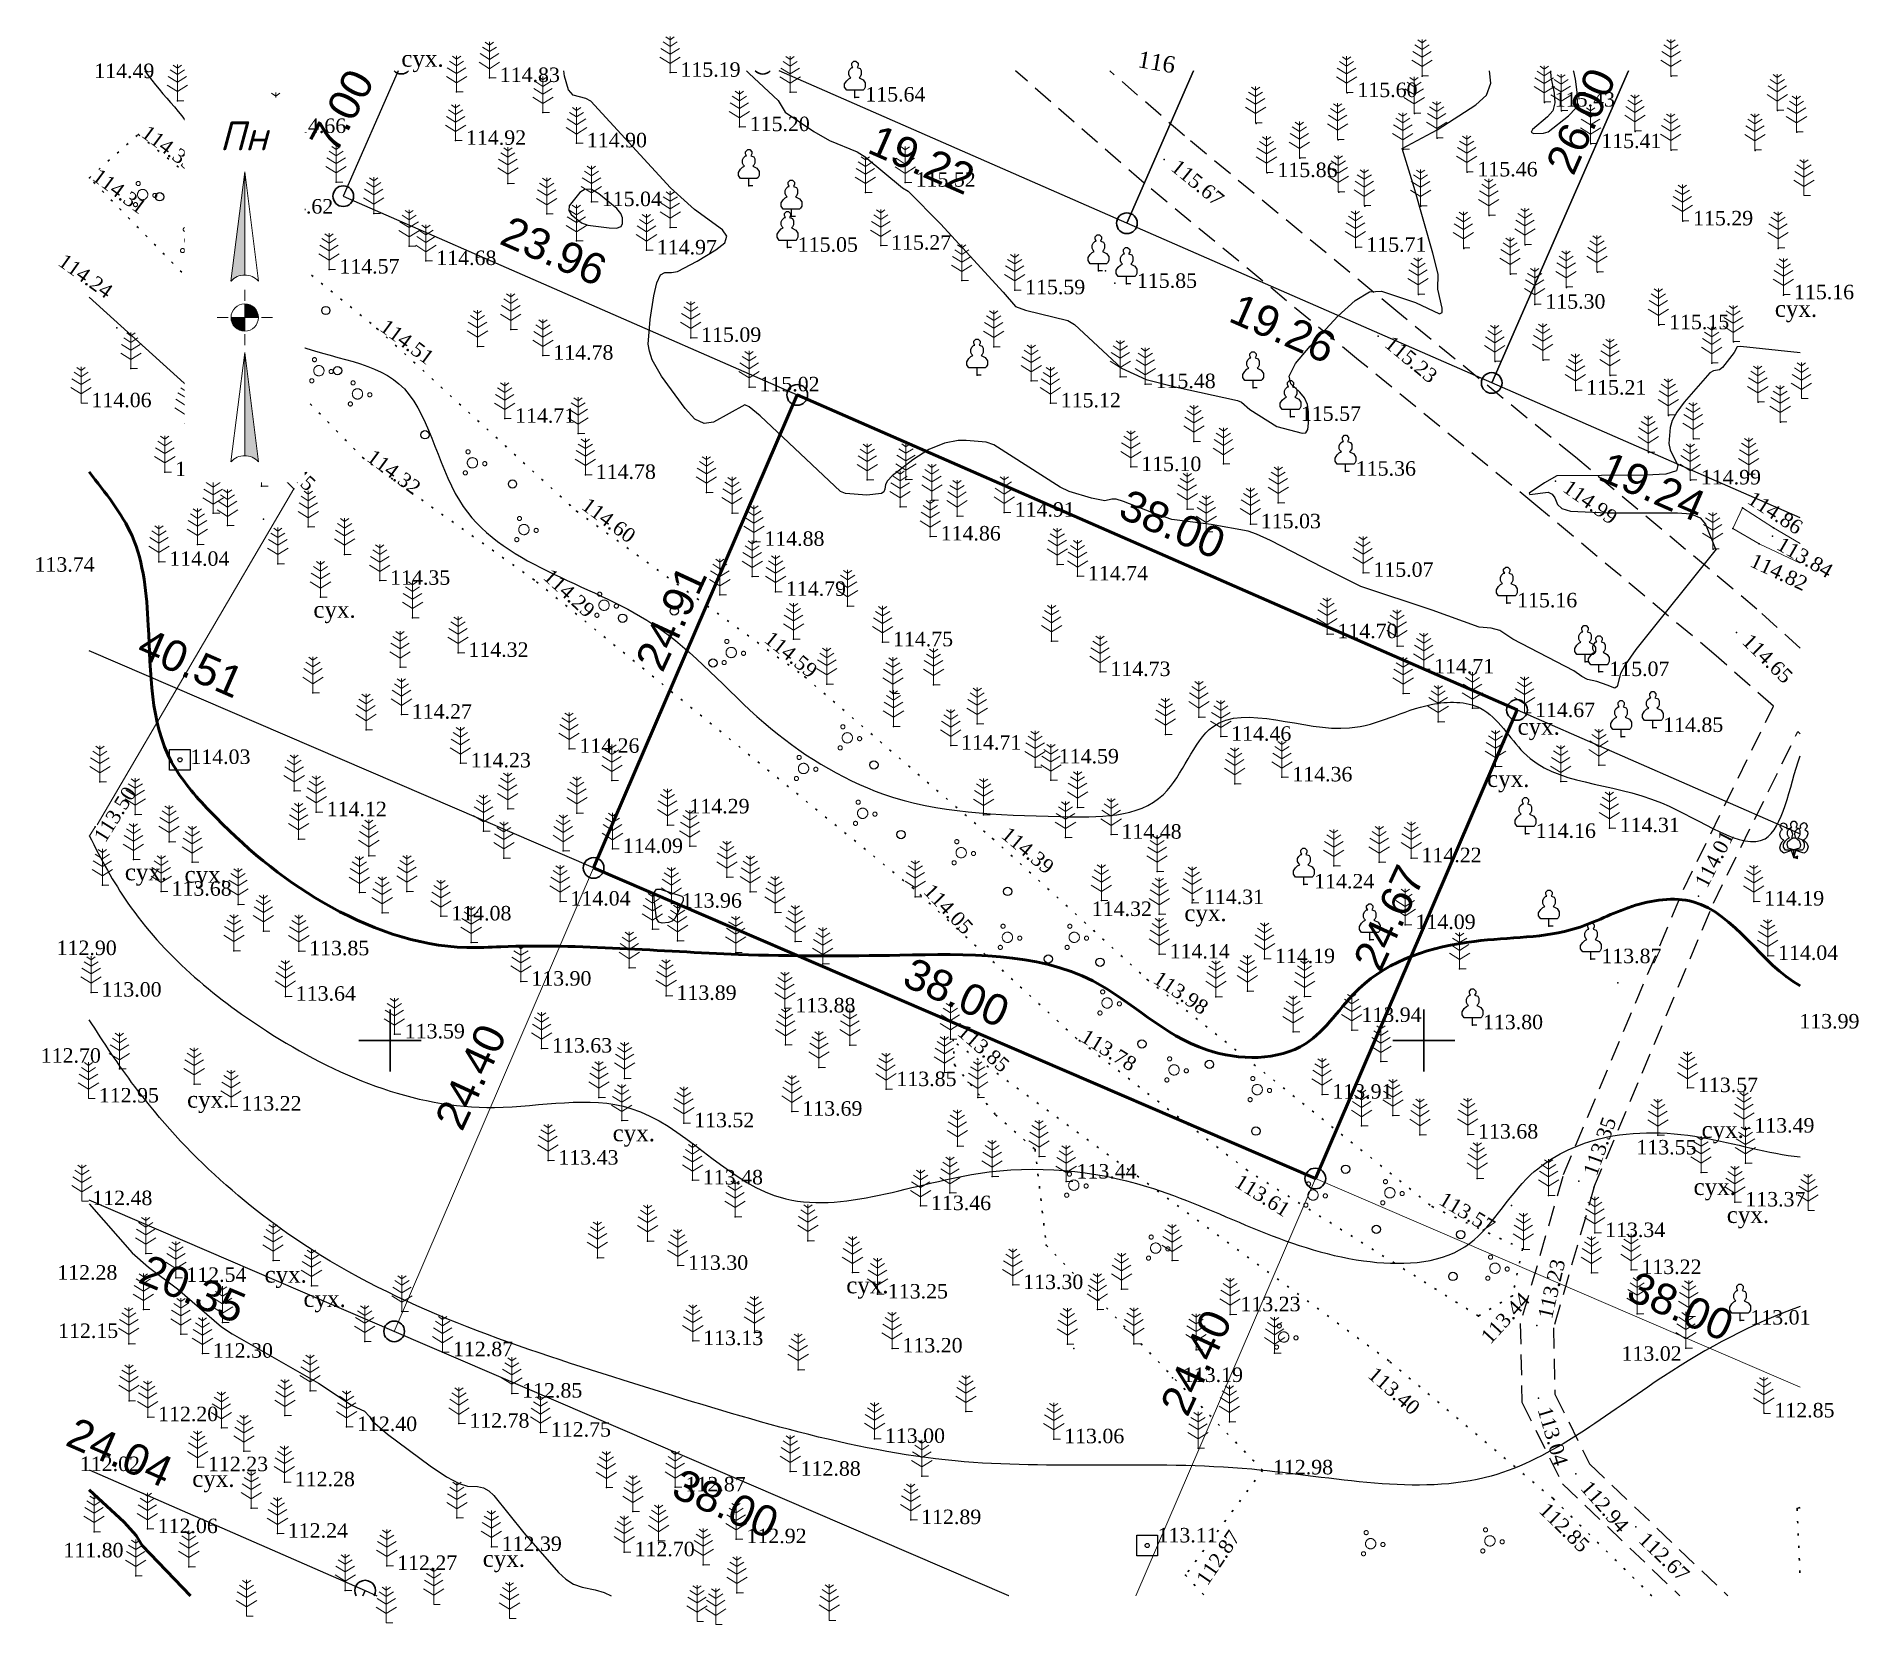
# Model space of a CAD drawing. Header units: millimetres. Extents: x 5405432.9 to 5405521, y 5524871.8 to 5524948.6.
import ezdxf
from ezdxf.enums import TextEntityAlignment as Align

# ---------------------------------------------------------------- set-up
doc = ezdxf.new("R2010")
doc.units = ezdxf.units.MM
doc.set_wipeout_variables(frame=1)
for name, pattern in [('DASHEDX2', [1.5, 1, -0.5]), ('HIDDEN', [0.5, 0, -0.5]), ('суцільна', [50, 50, 0])]:
    doc.linetypes.add(name, pattern=pattern)
for name, color, linetype, lineweight in [('#Лист (текст_ПН)', 250, 'Continuous', 0), ('#Штамп', 250, 'Continuous', 0), ('11900000', 1, 'Continuous', 30), ('82323000', 185, 'Сеточный', 20), ('Контур', 7, 'HIDDEN', 30), ('рельеф', 7, 'Continuous', 0), ('ТОЧКИ', 7, 'Continuous', 30), ('усл. знак', 7, 'суцільна', 20)]:
    doc.layers.add(name, color=color, linetype=linetype, lineweight=lineweight)
for name, color, linetype in [('SC007', 7, 'Continuous'), ('горизонтали', 42, 'Continuous'), ('дороги', 7, 'Continuous'), ('Ділянки_Межі', 10, 'Continuous'), ('надписи', 7, 'Continuous'), ('отметки', 7, 'Continuous'), ('промеры', 185, 'Continuous'), ('Растительность', 7, 'Continuous')]:
    doc.layers.add(name, color=color, linetype=linetype)
doc.styles.get("Standard").update_dxf_attribs({"font": 'arial.ttf'})
doc.styles.add('times', font='times.ttf')
doc.styles.add('Мой_Топо', font='isocpeui.ttf')
doc.linetypes.add('канава 0', pattern='A,0.9,0,["|",Standard,S=0.25,R=0,X=0,Y=0],0.1', length=1)
doc.linetypes.add('Сеточный', pattern='A,2.2,["<",Standard,S=0.5,R=90,X=0,Y=0],2.2,["<",Standard,S=0.5,R=270,X=-0.5,Y=0],0.1', length=4.5)

msp = doc.modelspace()

# ---------------------------------------------------------------- texts
at = {"layer": 'горизонтали', "color": 32, "lineweight": 50, "style": 'times'}
msp.add_text('116', height=0.8, rotation=350.05133, dxfattribs=at).set_placement((5405486.255, 5524947.881, 181.067), align=Align.TOP_LEFT)
at = {"layer": 'надписи', "color": 7, "style": 'times'}
for p in [(5405450.549, 5524947.902, 111.861), (5405516.972, 5524935.805, 111.861), (5405446.295, 5524921.25, 111.861), (5405504.53, 5524915.594, 111.861), (5405503.059, 5524913.068, 111.861), (5405437.175, 5524908.552, 111.861), (5405440.061, 5524908.437, 111.861), (5405488.416, 5524906.577, 111.861), (5405440.185, 5524897.555, 111.861), (5405460.768, 5524895.932, 111.861), (5405513.429, 5524896.095, 111.861), (5405513.043, 5524893.334, 111.861), (5405514.649, 5524891.979, 111.861), (5405443.931, 5524889.093, 111.861), (5405445.816, 5524887.919, 111.861), (5405472.065, 5524888.577, 111.861), (5405440.435, 5524879.216, 111.861), (5405454.484, 5524875.348, 111.861)]:
    msp.add_text('сух.', height=0.8, dxfattribs=at).set_placement(p, align=Align.TOP_LEFT)
at = {"layer": 'отметки', "color": 7, "style": 'times'}
for s, p in [('114.49', (5405435.696, 5524947.255, 114.489)), ('114.83', (5405455.309, 5524947.065, 114.834)), ('115.19', (5405464.047, 5524947.318, 115.189)), ('115.64', (5405472.986, 5524946.12, 115.639)), ('115.60', (5405496.785, 5524946.335, 115.598)), ('115.43', (5405506.333, 5524945.875, 115.429)), ('114.66', (5405444.973, 5524944.6, 114.662)), ('114.92', (5405453.674, 5524944.027, 114.916)), ('115.20', (5405467.395, 5524944.688, 115.197)), ('114.90', (5405459.52, 5524943.905, 114.903)), ('115.41', (5405508.579, 5524943.867, 115.412)), ('115.86', (5405492.918, 5524942.465, 115.86)), ('115.46', (5405502.591, 5524942.499, 115.461)), ('115.52', (5405475.418, 5524942.002, 115.524)), ('114.62', (5405444.346, 5524940.702, 114.624)), ('115.04', (5405460.242, 5524941.061, 115.041)), ('115.29', (5405513.017, 5524940.131, 115.291)), ('114.97', (5405462.904, 5524938.728, 114.969)), ('115.05', (5405469.721, 5524938.855, 115.053)), ('115.27', (5405474.235, 5524938.953, 115.267)), ('115.71', (5405497.216, 5524938.854, 115.709)), ('114.68', (5405452.239, 5524938.212, 114.679)), ('114.57', (5405447.552, 5524937.799, 114.573)), ('115.85', (5405486.122, 5524937.108, 115.847)), ('115.59', (5405480.713, 5524936.798, 115.587)), ('115.30', (5405505.873, 5524936.101, 115.302)), ('115.16', (5405517.899, 5524936.557, 115.158)), ('115.09', (5405465.046, 5524934.496, 115.093)), ('115.15', (5405511.858, 5524935.107, 115.148)), ('114.78', (5405457.897, 5524933.632, 114.784)), ('115.02', (5405467.868, 5524932.104, 115.017)), ('115.48', (5405487.025, 5524932.257, 115.482)), ('115.21', (5405507.851, 5524931.944, 115.21)), ('114.06', (5405435.562, 5524931.334, 114.056)), ('115.12', (5405482.437, 5524931.328, 115.12)), ('114.71', (5405456.048, 5524930.582, 114.711)), ('115.57', (5405494.052, 5524930.676, 115.568)), ('115.10', (5405486.33, 5524928.244, 115.102)), ('114.20', (5405439.609, 5524928.001, 114.199)), ('114.78', (5405459.95, 5524927.866, 114.782)), ('115.36', (5405496.709, 5524928.025, 115.361)), ('114.99', (5405513.396, 5524927.602, 114.987)), ('114.91', (5405480.21, 5524926.041, 114.906)), ('115.03', (5405492.114, 5524925.479, 115.026)), ('114.88', (5405468.103, 5524924.631, 114.88)), ('114.86', (5405476.631, 5524924.889, 114.86)), ('113.74', (5405432.808, 5524923.38, 113.737)), ('114.04', (5405439.324, 5524923.664, 114.04)), ('114.74', (5405483.751, 5524922.956, 114.741)), ('115.07', (5405497.558, 5524923.132, 115.074)), ('114.35', (5405450.006, 5524922.747, 114.353)), ('114.79', (5405469.147, 5524922.213, 114.79)), ('115.16', (5405504.508, 5524921.656, 115.164)), ('114.75', (5405474.324, 5524919.772, 114.747)), ('114.70', (5405495.82, 5524920.163, 114.701)), ('114.32', (5405453.792, 5524919.261, 114.322)), ('114.71', (5405500.492, 5524918.459, 114.712)), ('114.73', (5405484.839, 5524918.333, 114.728)), ('115.07', (5405508.968, 5524918.332, 115.072)), ('114.27', (5405451.055, 5524916.27, 114.274)), ('114.67', (5405505.374, 5524916.346, 114.671)), ('114.46', (5405490.68, 5524915.203, 114.463)), ('114.85', (5405511.573, 5524915.628, 114.853)), ('114.03', (5405440.343, 5524914.082, 114.033)), ('114.03', (5405440.343, 5524914.082, 114.033)), ('114.26', (5405459.157, 5524914.619, 114.258)), ('114.71', (5405477.621, 5524914.771, 114.705)), ('114.59', (5405482.344, 5524914.107, 114.589)), ('114.23', (5405453.903, 5524913.914, 114.23)), ('114.36', (5405493.636, 5524913.238, 114.359)), ('114.12', (5405446.937, 5524911.555, 114.117)), ('114.29', (5405464.48, 5524911.69, 114.292)), ('114.16', (5405505.412, 5524910.505, 114.159)), ('114.31', (5405509.47, 5524910.782, 114.311)), ('114.09', (5405461.261, 5524909.774, 114.091)), ('114.48', (5405485.377, 5524910.466, 114.481)), ('114.22', (5405499.887, 5524909.33, 114.219)), ('114.24', (5405494.695, 5524908.058, 114.244)), ('113.68', (5405439.435, 5524907.708, 113.68)), ('114.04', (5405458.727, 5524907.232, 114.043)), ('113.96', (5405464.109, 5524907.129, 113.959)), ('114.31', (5405489.363, 5524907.304, 114.314)), ('114.19', (5405516.45, 5524907.234, 114.191)), ('114.08', (5405452.964, 5524906.512, 114.078)), ('114.32', (5405483.94, 5524906.728, 114.323)), ('114.09', (5405499.596, 5524906.097, 114.092)), ('112.90', (5405433.876, 5524904.837, 112.9)), ('113.85', (5405446.091, 5524904.826, 113.852)), ('114.14', (5405487.705, 5524904.675, 114.139)), ('114.19', (5405492.796, 5524904.448, 114.19)), ('113.87', (5405508.582, 5524904.445, 113.871)), ('114.04', (5405517.129, 5524904.602, 114.041)), ('113.00', (5405436.046, 5524902.827, 113.001)), ('113.64', (5405445.444, 5524902.631, 113.636)), ('113.90', (5405456.833, 5524903.36, 113.903)), ('113.89', (5405463.855, 5524902.668, 113.892)), ('113.88', (5405469.602, 5524902.062, 113.878)), ('113.59', (5405450.712, 5524900.807, 113.591)), ('113.94', (5405496.983, 5524901.604, 113.945)), ('113.80', (5405502.856, 5524901.248, 113.8)), ('113.99', (5405518.158, 5524901.289, 113.991)), ('113.63', (5405457.834, 5524900.121, 113.631)), ('112.70', (5405433.11, 5524899.631, 112.704)), ('113.57', (5405513.254, 5524898.21, 113.573)), ('112.95', (5405435.919, 5524897.707, 112.953)), ('113.22', (5405442.814, 5524897.317, 113.217)), ('113.91', (5405495.574, 5524897.893, 113.908)), ('113.52', (5405464.71, 5524896.509, 113.518)), ('113.69', (5405469.939, 5524897.07, 113.694)), ('113.68', (5405502.621, 5524895.963, 113.678)), ('113.49', (5405515.98, 5524896.252, 113.487)), ('113.43', (5405458.141, 5524894.702, 113.432)), ('113.55', (5405510.276, 5524895.195, 113.547)), ('113.48', (5405465.131, 5524893.745, 113.483)), ('112.48', (5405435.6, 5524892.742, 112.485)), ('113.46', (5405476.162, 5524892.501, 113.459)), ('113.37', (5405515.545, 5524892.679, 113.373)), ('113.34', (5405508.765, 5524891.199, 113.339)), ('113.30', (5405464.415, 5524889.615, 113.3)), ('113.22', (5405510.52, 5524889.41, 113.219)), ('112.28', (5405433.907, 5524889.138, 112.278)), ('112.54', (5405440.147, 5524889.031, 112.539)), ('113.30', (5405480.621, 5524888.68, 113.297)), ('113.25', (5405474.077, 5524888.228, 113.249)), ('113.01', (5405515.79, 5524886.965, 113.009)), ('112.15', (5405433.948, 5524886.318, 112.154)), ('113.13', (5405465.145, 5524885.975, 113.127)), ('112.30', (5405441.432, 5524885.362, 112.303)), ('112.87', (5405453.045, 5524885.434, 112.873)), ('113.20', (5405474.784, 5524885.616, 113.199)), ('113.02', (5405509.559, 5524885.214, 113.018)), ('113.19', (5405488.345, 5524884.189, 113.193)), ('112.85', (5405456.393, 5524883.433, 112.847)), ('112.20', (5405438.784, 5524882.293, 112.202)), ('112.85', (5405516.951, 5524882.475, 112.851)), ('112.40', (5405448.404, 5524881.815, 112.404)), ('112.78', (5405453.836, 5524881.978, 112.775)), ('112.75', (5405457.78, 5524881.545, 112.749)), ('113.00', (5405473.934, 5524881.242, 113.004)), ('113.06', (5405482.603, 5524881.227, 113.062)), ('112.02', (5405435.001, 5524879.88, 112.022)), ('112.23', (5405441.196, 5524879.875, 112.233)), ('112.88', (5405469.859, 5524879.655, 112.885)), ('112.98', (5405492.702, 5524879.72, 112.975)), ('112.28', (5405445.395, 5524879.146, 112.283)), ('112.87', (5405464.293, 5524878.896, 112.865)), ('112.89', (5405475.687, 5524877.315, 112.891)), ('112.06', (5405438.765, 5524876.879, 112.062)), ('112.24', (5405445.06, 5524876.656, 112.237)), ('112.92', (5405467.24, 5524876.393, 112.92)), ('111.80', (5405434.204, 5524875.705, 111.801)), ('112.39', (5405455.401, 5524876.017, 112.391)), ('112.70', (5405461.828, 5524875.76, 112.703)), ('112.27', (5405450.346, 5524875.097, 112.272))]:
    msp.add_text(s, height=0.7, dxfattribs=at).set_placement(p, align=Align.TOP_LEFT)
for s, rotation, p in [('114.33', 323.45013, (5405438.33, 5524944.327, 114.335)), ('115.67', 320.80519, (5405488.151, 5524942.682, 115.672)), ('114.31', 323.45013, (5405435.962, 5524942.234, 114.308)), ('114.24', 324.58521, (5405434.295, 5524938.113, 114.245)), ('114.51', 323.45013, (5405449.867, 5524934.949, 114.513)), ('115.23', 320.39654, (5405498.491, 5524934.144, 115.235)), ('114.40', 320.43545, (5405440.733, 5524932.263, 114.396)), ('114.45', 316.67489, (5405444.355, 5524929.025, 114.448)), ('114.32', 323.45013, (5405449.231, 5524928.648, 114.316)), ('114.99', 324.61594, (5405507.066, 5524927.175, 114.986)), ('114.86', 326.98155, (5405515.967, 5524926.616, 114.859)), ('114.60', 323.45013, (5405459.62, 5524926.318, 114.605)), ('113.84', 329.80783, (5405517.349, 5524924.408, 113.843)), ('114.82', 334.8638, (5405516.008, 5524923.599, 114.82)), ('114.29', 317.51605, (5405457.829, 5524922.886, 114.291)), ('114.59', 321.04763, (5405468.48, 5524919.866, 114.586)), ('114.65', 315.62179, (5405515.831, 5524919.75, 114.654)), ('113.50', 57.97073, (5405435.628, 5524909.898, 113.504)), ('114.39', 320.26567, (5405479.95, 5524910.4, 114.391)), ('114.01', 62.78743, (5405513.068, 5524907.651, 114.007)), ('114.05', 313.70968, (5405476.256, 5524907.662, 114.045)), ('113.98', 326.15375, (5405487.241, 5524903.419, 113.984)), ('113.85', 319.01725, (5405477.839, 5524900.848, 113.848)), ('113.78', 328.41449, (5405483.707, 5524900.601, 113.784)), ('113.35', 70.47598, (5405507.687, 5524893.633, 113.353)), ('113.61', 327.78481, (5405491.154, 5524893.583, 113.615)), ('113.57', 328.9361, (5405501.026, 5524892.723, 113.575)), ('113.23', 76.80795, (5405505.503, 5524886.657, 113.226)), ('113.44', 47.35948, (5405502.692, 5524885.749, 113.438)), ('113.40', 318.88314, (5405497.693, 5524884.283, 113.438)), ('113.04', 286.50819, (5405506.162, 5524882.364, 113.045)), ('112.94', 310.96649, (5405508.063, 5524878.794, 112.939)), ('112.85', 315.43045, (5405506.012, 5524877.726, 112.846)), ('112.87', 55.71416, (5405488.945, 5524873.987, 112.868)), ('112.67', 316.0744, (5405510.813, 5524876.3, 112.666))]:
    msp.add_text(s, height=0.7, rotation=rotation, dxfattribs=at).set_placement(p, align=Align.TOP_LEFT)
for s, p in [('113.85', (5405474.49, 5524898.15, 113.85)), ('113.44', (5405483.2, 5524893.68, 113.44)), ('113.23', (5405491.13, 5524887.26, 113.23)), ('113.11', (5405487.12, 5524876.08, 113.11))]:
    msp.add_text(s, height=0.7, dxfattribs=at).set_placement(p, align=Align.MIDDLE_LEFT)
at = {"layer": 'промеры', "char_height": 1.5, "attachment_point": 1}
for s, insert, rotation in [('7.00', (5405446.046, 5524943.537), 61.91278), ('26.00', (5405505.857, 5524942.377), 66.37949), ('19.22', (5405473.616, 5524944.351), 336.35584), ('23.96', (5405455.828, 5524939.936), 336.35584), ('19.26', (5405491.086, 5524936.192), 336.35584), ('19.24', (5405508.95, 5524928.542), 336.35584), ('38.00', (5405485.744, 5524926.721), 336.35584), ('24.91', (5405461.817, 5524918.376), 65.21549), ('40.51', (5405438.269, 5524920.003, -107.24), 336.35584), ('24.67', (5405496.535, 5524903.872), 65.21549), ('38.00', (5405475.297, 5524904.069), 336.35584), ('24.40', (5405452.122, 5524896.183), 65.21549), ('20.35', (5405438.339, 5524889.709), 337.03806), ('38.00', (5405510.315, 5524888.892), 336.35584), ('24.40', (5405487.201, 5524882.366), 65.21549), ('24.04', (5405434.835, 5524881.829), 336.35584), ('38.00', (5405464.137, 5524879.347), 336.35584)]:
    msp.add_mtext(s, dxfattribs=dict(at, insert=insert, rotation=rotation))

# ---------------------------------------------------------------- blocks, each defined once
blk = doc.blocks.new('A$C51FE15A3')
at = {"layer": 'Растительность', "color": 94, "lineweight": 0}
for points in [[(-0.447, 1.172), (0, 0.895), (0.447, 1.172)], [(-0.343, 1.489), (0, 1.267), (0.343, 1.489)], [(-0.201, 1.726), (0, 1.584), (0.201, 1.726)], [(0, 1.75), (0, 0), (0.319, 0)], [(-0.493, 0.753), (0, 0.444), (0.493, 0.753)]]:
    blk.add_lwpolyline(points, dxfattribs=at)
blk = doc.blocks.new('A$C2ACB5305')
at = {"layer": 'Растительность'}
blk.add_lwpolyline([(0.2, 0), (0.2, 0), (0, 0), (0, 0.35), (-0.4, 0.35), (-0.5, 0.5), (-0.5, 0.65), (-0.4, 0.8), (-0.3, 0.9), (-0.2, 0.95), (-0.25, 1), (-0.3, 1.1), (-0.3, 1.25), (-0.25, 1.35), (-0.15, 1.45), (-0.1, 1.45), (-0.15, 1.55), (-0.15, 1.65), (-0.05, 1.75), (0.05, 1.75), (0.15, 1.65), (0.15, 1.55), (0.1, 1.45), (0.25, 1.4), (0.3, 1.3), (0.3, 1.1), (0.25, 1), (0.2, 0.95), (0.4, 0.85), (0.5, 0.7), (0.5, 0.5), (0.45, 0.4), (0.4, 0.35), (0, 0.35)], dxfattribs=at)
blk = doc.blocks.new('SYMBOL902')
at = {"layer": 'SC007'}
blk.add_lwpolyline([(-1.25, -1.25), (-1.25, 1.25), (1.25, 1.25), (1.25, -1.25)], close=True, dxfattribs=at)
blk.add_circle((0, 0), 0.25, dxfattribs=at)
blk = doc.blocks.new('A$C72385B22')
at = {"layer": 'усл. знак'}
for centre, radius in [((0, 0), 0.625), ((-0.02, 1.49), 0.25), ((-1.29, -0.64), 0.25), ((1.28, -0.76), 0.25)]:
    blk.add_circle(centre, radius, dxfattribs=at)
blk = doc.blocks.new('*U5')
at = {"color": 0}
for points in [[(-0.113, 0), (-0.109, -0.029), (-0.097, -0.056)], [(-0.113, 0), (-0.097, -0.056), (0, 0)], [(-0.097, -0.056), (0, -0.113), (0, 0)], [(-0.097, -0.056), (-0.08, -0.08), (-0.056, -0.097)], [(-0.097, -0.056), (-0.056, -0.097), (0, -0.113)], [(-0.056, -0.097), (-0.029, -0.109), (0, -0.113)]]:
    blk.add_solid(points, dxfattribs=at)
blk = doc.blocks.new('*U6')
at = {"color": 0}
for points in [[(0, 0), (0.097, 0.056), (0, 0.113)], [(0.097, 0.056), (0.029, 0.109), (0, 0.113)], [(0, 0), (0.113, 0), (0.097, 0.056)], [(0.097, 0.056), (0.056, 0.097), (0.029, 0.109)], [(0.097, 0.056), (0.08, 0.08), (0.056, 0.097)], [(0.113, 0), (0.109, 0.029), (0.097, 0.056)]]:
    blk.add_solid(points, dxfattribs=at)
blk = doc.blocks.new('*U7')
at = {"color": 0}
for points in [[(0, -1.136), (0.021, -1.138), (0, -0.288)], [(0.021, -1.138), (0.042, -1.142), (0, -0.288)], [(0.042, -1.142), (0.062, -1.15), (0, -0.288)], [(0.062, -1.15), (0.081, -1.16), (0, -0.288)], [(0.081, -1.16), (0.098, -1.173), (0, -0.288)], [(0.098, -1.173), (0.113, -1.188), (0, -0.288)]]:
    blk.add_solid(points, dxfattribs=at)
blk = doc.blocks.new('*U8')
at = {"color": 0}
for points in [[(-0.113, 0.297), (-0.098, 0.312), (0, 1.197)], [(-0.098, 0.312), (-0.081, 0.325), (0, 1.197)], [(-0.081, 0.325), (-0.062, 0.335), (0, 1.197)], [(-0.062, 0.335), (-0.042, 0.343), (0, 1.197)], [(-0.042, 0.343), (-0.021, 0.347), (0, 1.197)], [(-0.021, 0.347), (0, 0.349), (0, 1.197)]]:
    blk.add_solid(points, dxfattribs=at)
blk = doc.blocks.new('#Північ')
at = {"color": 7}
blk.add_wipeout([(-2.901, 10.635), (2.901, 10.635), (2.901, -7.981), (-2.901, -7.981)], dxfattribs=at).dxf.layer = '#Лист (текст_ПН)'
at = {"layer": '#Лист (текст_ПН)'}
for p, q in [((-0.663, 1.748), (0, 7.043)), ((0, 7.043), (0, 2.052)), ((0, 7.043), (0.663, 1.748)), ((0, 1.337), (0, 0.807)), ((-1.337, 0), (-0.807, 0)), ((-0.662, 0), (0.662, 0)), ((0, 0.662), (0, -0.662)), ((1.337, 0), (0.807, 0)), ((0, -1.337), (0, -0.807)), ((-0.663, -6.99), (0, -1.695)), ((0, -1.695), (0.663, -6.99)), ((0, -1.695), (0, -6.686))]:
    blk.add_line(p, q, dxfattribs=at)
at = {"layer": '#Лист (текст_ПН)', "flags": 128}
for points in [[(0, 7.043), (-0.663, 1.748, -0.218585), (0, 2.052)], [(0, 0), (-0.662, 0, 0.414214), (0, -0.662)]]:
    blk.add_lwpolyline(points, format="xyb", close=True, dxfattribs=at)
at = {"layer": '#Лист (текст_ПН)'}
blk.add_circle((0, 0), 0.662, dxfattribs=at)
for centre in [(0, 1.178), (0, -7.56)]:
    blk.add_arc(centre, 0.874, 40.67981, 139.32019, dxfattribs=at)
at = {"layer": '#Лист (текст_ПН)', "xscale": 5.883850111352785, "yscale": 5.883850111352785, "zscale": 5.883850111352785}
for name in ['*U8', '*U5', '*U6', '*U7']:
    blk.add_blockref(name, (0, 0), dxfattribs=at)
at = {"layer": '#Лист (текст_ПН)', "style": 'Мой_Топо'}
blk.add_text('Пн', height=1.4, dxfattribs=at).set_placement((-1.217, 8.077))

# ---------------------------------------------------------------- linework, layer by layer
at = {"layer": '11900000', "color": 7}
for points in [[(5405450, 5524898.5, 0), (5405450, 5524901.5, 0)], [(5405450, 5524898.5, 0), (5405450, 5524901.5, 0)], [(5405500, 5524898.5, 0), (5405500, 5524901.5, 0)], [(5405500, 5524898.5, 0), (5405500, 5524901.5, 0)], [(5405448.5, 5524900, 0), (5405451.5, 5524900, 0)], [(5405448.5, 5524900, 0), (5405451.5, 5524900, 0)], [(5405498.5, 5524900, 0), (5405501.5, 5524900, 0)], [(5405498.5, 5524900, 0), (5405501.5, 5524900, 0)]]:
    msp.add_polyline3d(points, dxfattribs=at)
at = {"layer": '82323000', "color": 7}
for points, elevation in [([(5405435.456, 5524935.952), (5405442.087, 5524929.95), (5405445.347, 5524926.687), (5405435.83, 5524910.43)], 114.265), ([(5405435.741, 5524910.343), (5405435.456, 5524909.875)], 114.18)]:
    msp.add_lwpolyline(points, dxfattribs=dict(at, elevation=elevation))
at = {"layer": 'горизонтали', "color": 32}
for points in [[(5405465.637, 5524929.912, 115), (5405465.197, 5524929.842, 115), (5405464.737, 5524930.062, 115), (5405464.267, 5524930.572, 115), (5405463.127, 5524932.142, 115), (5405462.677, 5524932.932, 115), (5405462.547, 5524933.342, 115), (5405462.487, 5524933.692, 115), (5405462.587, 5524934.882, 115), (5405462.767, 5524936.022, 115), (5405462.907, 5524936.652, 115), (5405463.077, 5524937.032, 115), (5405463.287, 5524937.152, 115), (5405463.617, 5524937.152, 115), (5405463.907, 5524937.202, 115), (5405464.857, 5524937.692, 115), (5405465.757, 5524938.242, 115), (5405466.197, 5524938.592, 115), (5405466.297, 5524938.912, 115), (5405466.077, 5524939.212, 115), (5405464.727, 5524940.202, 115), (5405463.567, 5524941.242, 115), (5405459.707, 5524945.442, 115), (5405459.477, 5524945.572, 115), (5405458.857, 5524945.732, 115), (5405458.627, 5524945.982, 115), (5405458.437, 5524946.642, 115), (5405458.403, 5524946.9, 115)], [(5405467.247, 5524946.9, 115.5), (5405467.367, 5524946.772, 115.5), (5405468.777, 5524945.462, 115.5), (5405469.107, 5524944.912, 115.5)], [(5405469.107, 5524944.912, 115.5), (5405470.497, 5524943.972, 115.5), (5405471.247, 5524943.542, 115.5), (5405472.587, 5524942.982, 115.5), (5405472.977, 5524942.742, 115.5), (5405474.787, 5524941.242, 115.5), (5405475.057, 5524941.092, 115.5), (5405476.617, 5524939.502, 115.5), (5405479.657, 5524936.202, 115.5), (5405480.257, 5524935.502, 115.5), (5405480.727, 5524935.322, 115.5), (5405482.787, 5524934.832, 115.5), (5405483.107, 5524934.632, 115.5), (5405485.377, 5524932.522, 115.5), (5405486.577, 5524931.972, 115.5), (5405487.967, 5524931.622, 115.5), (5405490.987, 5524930.952, 115.5), (5405491.177, 5524930.872, 115.5), (5405491.587, 5524930.532, 115.5), (5405492.887, 5524929.702, 115.5), (5405494.107, 5524929.382, 115.5), (5405494.287, 5524929.402, 115.5), (5405494.387, 5524929.562, 115.5), (5405494.427, 5524929.862, 115.5), (5405494.417, 5524930.412, 115.5), (5405494.367, 5524930.772, 115.5), (5405494.227, 5524931.082, 115.5), (5405493.997, 5524931.362, 115.5), (5405493.567, 5524931.762, 115.5), (5405493.487, 5524932.142, 115.5), (5405493.797, 5524932.752, 115.5), (5405494.497, 5524933.592, 115.5), (5405495.837, 5524935.032, 115.5), (5405496.677, 5524935.802, 115.5), (5405497.377, 5524936.212, 115.5), (5405497.947, 5524936.242, 115.5), (5405499.597, 5524935.692, 115.5), (5405500.757, 5524935.152, 115.5), (5405500.887, 5524935.212, 115.5), (5405500.887, 5524935.422, 115.5), (5405500.677, 5524936.352, 115.5), (5405500.687, 5524937.072, 115.5), (5405500.437, 5524938.082, 115.5), (5405499.527, 5524941.262, 115.5), (5405498.957, 5524943.152, 115.5), (5405500.647, 5524944.052, 115.5), (5405502.517, 5524945.252, 115.5), (5405503.027, 5524945.722, 115.5), (5405503.237, 5524946.302, 115.5), (5405503.168, 5524946.9, 115.5)], [(5405506.119, 5524946.9, 115.5), (5405506.147, 5524946.602, 115.5), (5405506.307, 5524945.832, 115.5), (5405506.337, 5524945.362, 115.5), (5405506.237, 5524944.972, 115.5), (5405505.977, 5524944.672, 115.5), (5405505.257, 5524944.062, 115.5), (5405505.187, 5524943.932, 115.5), (5405505.297, 5524943.872, 115.5), (5405505.787, 5524943.882, 115.5)], [(5405505.787, 5524943.882, 115.5), (5405506.007, 5524943.962, 115.5), (5405506.997, 5524944.722, 115.5), (5405507.357, 5524945.102, 115.5), (5405507.427, 5524945.242, 115.5), (5405507.417, 5524945.872, 115.5), (5405507.337, 5524946.502, 115.5), (5405507.247, 5524946.872, 115.5), (5405507.227, 5524946.9, 115.5)], [(5405518.2, 5524933.26, 115), (5405515.317, 5524933.572, 115), (5405515.157, 5524933.552, 115), (5405515.007, 5524933.282, 115), (5405514.437, 5524932.562, 115), (5405514.297, 5524932.442, 115), (5405514.007, 5524932.392, 115), (5405513.837, 5524932.302, 115), (5405512.587, 5524930.872, 115), (5405512.237, 5524930.392, 115), (5405512.007, 5524929.992, 115), (5405511.907, 5524929.652, 115), (5405511.847, 5524928.882, 115), (5405511.907, 5524928.572, 115), (5405512.277, 5524927.812, 115), (5405512.217, 5524927.552, 115), (5405511.707, 5524927.402, 115), (5405510.757, 5524927.342, 115), (5405506.437, 5524927.322, 115), (5405505.837, 5524926.972, 115), (5405505.087, 5524926.472, 115), (5405505.117, 5524926.412, 115), (5405506.007, 5524926.522, 115), (5405506.197, 5524926.432, 115), (5405506.327, 5524926.252, 115), (5405506.467, 5524925.922, 115), (5405506.667, 5524925.732, 115), (5405507.097, 5524925.602, 115), (5405508.877, 5524925.522, 115), (5405512.267, 5524925.532, 115), (5405512.917, 5524925.482, 115), (5405513.367, 5524925.292, 115), (5405513.617, 5524924.982, 115), (5405514.087, 5524923.822, 115), (5405514.137, 5524923.762, 115), (5405510.257, 5524918.922, 115), (5405509.737, 5524918.182, 115), (5405509.517, 5524917.752, 115), (5405509.347, 5524917.132, 115), (5405509.237, 5524917.042, 115), (5405508.867, 5524917.192, 115), (5405508.367, 5524917.372, 115), (5405507.917, 5524917.462, 115), (5405507.637, 5524917.612, 115), (5405507.257, 5524917.882, 115), (5405504.307, 5524919.412, 115), (5405503.667, 5524919.842, 115), (5405503.257, 5524919.942, 115), (5405502.677, 5524919.992, 115), (5405500.397, 5524920.822, 115), (5405496.957, 5524921.962, 115), (5405495.117, 5524922.882, 115), (5405492.577, 5524924.192, 115), (5405491.907, 5524924.502, 115), (5405491.497, 5524924.642, 115), (5405489.717, 5524924.962, 115), (5405487.817, 5524925.212, 115), (5405486.837, 5524925.542, 115), (5405485.467, 5524926.082, 115), (5405485.117, 5524926.182, 115), (5405484.917, 5524926.182, 115), (5405484.577, 5524926.112, 115), (5405483.927, 5524926.242, 115), (5405482.847, 5524926.562, 115), (5405482.417, 5524926.762, 115), (5405479.207, 5524928.812, 115), (5405478.827, 5524928.942, 115), (5405477.857, 5524929.032, 115), (5405477.477, 5524929.032, 115), (5405476.817, 5524928.892, 115), (5405476.057, 5524928.582, 115), (5405475.287, 5524928.082, 115), (5405474.287, 5524927.322, 115), (5405474.057, 5524927.082, 115), (5405473.967, 5524926.902, 115), (5405473.937, 5524926.672, 115), (5405473.877, 5524926.542, 115), (5405473.767, 5524926.462, 115), (5405473.067, 5524926.382, 115), (5405472.027, 5524926.462, 115), (5405471.787, 5524926.562, 115), (5405467.897, 5524930.222, 115), (5405467.377, 5524930.652, 115), (5405467.157, 5524930.752, 115), (5405465.637, 5524929.912, 115)], [(5405435.456, 5524892.102, 112.5), (5405437.527, 5524889.742, 112.5), (5405438.317, 5524889.042, 112.5), (5405439.717, 5524888.002, 112.5), (5405441.857, 5524886.162, 112.5), (5405442.367, 5524885.812, 112.5), (5405446.547, 5524883.432, 112.5), (5405448.177, 5524882.352, 112.5), (5405448.767, 5524882.072, 112.5), (5405449.007, 5524881.822, 112.5), (5405449.157, 5524881.592, 112.5), (5405449.877, 5524880.962, 112.5), (5405451.947, 5524879.432, 112.5), (5405452.737, 5524878.902, 112.5), (5405453.337, 5524878.572, 112.5), (5405453.747, 5524878.452, 112.5), (5405454.227, 5524878.432, 112.5), (5405454.527, 5524878.372, 112.5), (5405454.787, 5524878.232, 112.5), (5405455.017, 5524878.002, 112.5), (5405456.467, 5524876.192, 112.5), (5405458.147, 5524874.282, 112.5), (5405458.497, 5524873.952, 112.5), (5405458.877, 5524873.712, 112.5), (5405459.287, 5524873.572, 112.5), (5405459.917, 5524873.442, 112.5), (5405460.357, 5524873.302, 112.5), (5405460.696, 5524873.147, 112.5)]]:
    msp.add_polyline3d(points, dxfattribs=at)
for points in [[(5405459.257, 5524939.552, 115), (5405459.567, 5524939.442, 115), (5405460.597, 5524939.312, 115), (5405460.957, 5524939.302, 115), (5405461.177, 5524939.372, 115), (5405461.237, 5524939.522, 115), (5405461.237, 5524939.802, 115), (5405461.167, 5524940.002, 115), (5405460.977, 5524940.242, 115), (5405460.097, 5524940.962, 115), (5405459.737, 5524941.162, 115), (5405459.437, 5524941.182, 115), (5405459.177, 5524941.012, 115), (5405458.667, 5524940.372, 115), (5405458.647, 5524940.152, 115), (5405458.757, 5524939.962, 115), (5405459.257, 5524939.552, 115)], [(5405463.797, 5524905.922, 114), (5405463.647, 5524905.782, 114), (5405463.467, 5524905.712, 114), (5405463.167, 5524905.672, 114), (5405462.997, 5524905.722, 114), (5405462.887, 5524905.902, 114), (5405462.777, 5524906.842, 114), (5405462.787, 5524907.172, 114), (5405462.887, 5524907.332, 114), (5405463.067, 5524907.332, 114), (5405464.107, 5524906.992, 114), (5405464.177, 5524906.922, 114), (5405464.177, 5524906.772, 114), (5405463.797, 5524905.922, 114)]]:
    msp.add_polyline3d(points, close=True, dxfattribs=at)
at = {"layer": 'горизонтали', "color": 32, "lineweight": 50}
msp.add_polyline3d([(5405435.456, 5524878.265, 112), (5405437.147, 5524876.712, 112), (5405437.727, 5524876.062, 112), (5405438.017, 5524875.572, 112), (5405440.347, 5524873.147, 112)], dxfattribs=at)
at = {"layer": 'горизонтали', "color": 32}
for points, knots in [([(5405438.141, 5524946.9), (5405438.993, 5524945.681), (5405441.821, 5524943.317), (5405440.684, 5524937.671), (5405444.794, 5524933.035), (5405451.566, 5524932.913), (5405452.841, 5524923.414), (5405462.376, 5524921.694), (5405467.678, 5524915.219), (5405474.332, 5524911.065), (5405480.954, 5524910.859), (5405487.753, 5524910.726), (5405489.619, 5524917.188), (5405495.917, 5524914.065), (5405499.639, 5524916.398), (5405503.163, 5524916.446), (5405505.422, 5524912.201), (5405510.741, 5524912.765), (5405517.045, 5524907.883), (5405517.653, 5524912.221), (5405518.2, 5524913.77)], [583.964063, 583.964063, 583.964063, 583.964063, 588.386683, 594.103196, 599.108283, 605.048663, 611.412942, 622.521559, 629.692846, 636.424411, 645.037599, 650.155211, 654.20471, 660.817642, 664.928993, 667.318617, 670.308652, 677.41329, 682.706882, 687.018483, 687.018483, 687.018483, 687.018483]), ([(5405435.456, 5524909.916), (5405436.018, 5524908.776), (5405438.058, 5524905.013), (5405444.44, 5524899.573), (5405453.206, 5524895.816), (5405462.487, 5524898.046), (5405468.665, 5524890.189), (5405477.912, 5524894.346), (5405487.765, 5524893.352), (5405494.628, 5524888.993), (5405502.439, 5524889.215), (5405504.562, 5524893.563), (5405508.71, 5524895.669), (5405513.235, 5524895.608), (5405516.651, 5524894.526), (5405518.2, 5524894.38)], [29.461431, 29.461431, 29.461431, 29.461431, 33.238106, 42.351864, 53.987263, 60.5812, 68.695045, 78.614199, 86.783744, 97.871674, 102.815261, 107.548903, 110.976626, 116.23534, 120.930213, 120.930213, 120.930213, 120.930213]), ([(5405518.2, 5524887.132), (5405515.887, 5524886.321), (5405510.865, 5524883.626), (5405503.061, 5524877.143), (5405490.607, 5524880.098), (5405476.913, 5524878.707), (5405461.824, 5524883.403), (5405447.517, 5524887.885), (5405439.136, 5524895.388), (5405436.153, 5524899.91), (5405435.456, 5524901.009)], [202.491289, 202.491289, 202.491289, 202.491289, 209.892608, 219.526566, 231.106647, 245.459521, 260.911196, 277.803065, 289.957635, 293.807609, 293.807609, 293.807609, 293.807609])]:
    msp.add_open_spline(points, degree=3, knots=knots, dxfattribs=at)
at = {"layer": 'горизонтали', "color": 32, "lineweight": 50}
msp.add_open_spline([(5405518.2, 5524902.65), (5405516.321, 5524903.674), (5405514.463, 5524907.297), (5405509.989, 5524906.658), (5405506.812, 5524904.913), (5405502.087, 5524905.078), (5405497.049, 5524903.519), (5405494.428, 5524899.014), (5405488.528, 5524899.028), (5405483.602, 5524904.357), (5405475.07, 5524904.101), (5405465.673, 5524904.056), (5405458.644, 5524904.734), (5405451.834, 5524904.358), (5405446.555, 5524906.313), (5405442.168, 5524910.026), (5405438.386, 5524914.341), (5405438.447, 5524919.318), (5405437.977, 5524924.38), (5405436.229, 5524926.498), (5405435.456, 5524927.508)], degree=3, knots=[205.870525, 205.870525, 205.870525, 205.870525, 212.423165, 215.395728, 218.258995, 223.252411, 229.279318, 232.992538, 237.766943, 244.213134, 253.624228, 261.428369, 272.933051, 274.584334, 281.85809, 288.915218, 291.908367, 298.615428, 303.009483, 306.761195, 306.761195, 306.761195, 306.761195], dxfattribs=at)
at = {"layer": 'дороги', "color": 7, "linetype": 'DASHEDX2'}
for points, elevation in [([(5405516.907, 5524916.173), (5405514.139, 5524918.61), (5405505.413, 5524925.901), (5405496.835, 5524932.918), (5405486.477, 5524941.466), (5405480.25, 5524946.9)], 112.707), ([(5405518.2, 5524918.981), (5405516.109, 5524920.874), (5405507.325, 5524928.213), (5405498.739, 5524935.236), (5405488.419, 5524943.754), (5405484.813, 5524946.9)], 112.707), ([(5405506.753, 5524893.52), (5405512.552, 5524907.312), (5405516.907, 5524916.173)], 113.35), ([(5405508.227, 5524892.9), (5405514.008, 5524906.648), (5405518.086, 5524914.946)], 113.35), ([(5405518.2, 5524914.843), (5405518.086, 5524914.946)], 112.707), ([(5405506.722, 5524893.432), (5405504.665, 5524886.322), (5405504.745, 5524882.505), (5405506.702, 5524878.564), (5405512.384, 5524873.147)], 113.35), ([(5405508.258, 5524892.988), (5405506.269, 5524886.112), (5405506.337, 5524882.897), (5405508.01, 5524879.528), (5405514.702, 5524873.147)], 113.35)]:
    msp.add_lwpolyline(points, dxfattribs=dict(at, elevation=elevation))
at = {"layer": 'Ділянки_Межі', "lineweight": 25}
for points in [[(5405450.392, 5524946.9), (5405447.741, 5524940.842), (5405469.694, 5524931.231), (5405459.846, 5524908.351), (5405435.456, 5524918.847)], [(5405450.392, 5524946.9), (5405447.741, 5524940.842), (5405469.694, 5524931.231), (5405504.504, 5524915.991), (5405518.2, 5524909.995)], [(5405488.863, 5524946.9), (5405485.638, 5524939.534), (5405468.813, 5524946.9)], [(5405518.2, 5524925.278), (5405503.281, 5524931.809), (5405485.638, 5524939.534), (5405468.813, 5524946.9)], [(5405509.9, 5524946.9), (5405503.281, 5524931.809), (5405485.638, 5524939.534)], [(5405485.638, 5524939.534), (5405488.863, 5524946.9)], [(5405503.281, 5524931.809), (5405509.9, 5524946.9)], [(5405518.2, 5524925.278), (5405503.281, 5524931.809)], [(5405479.923, 5524873.147), (5405450.2, 5524885.938), (5405435.456, 5524892.283)], [(5405435.456, 5524879.236), (5405448.794, 5524873.396), (5405449.362, 5524873.147)]]:
    msp.add_lwpolyline(points, dxfattribs=at)
at = {"layer": 'Ділянки_Межі', "lineweight": 50}
msp.add_lwpolyline([(5405459.846, 5524908.351), (5405469.694, 5524931.231), (5405504.504, 5524915.991), (5405494.751, 5524893.33)], close=True, dxfattribs=at)
at = {"layer": 'Ділянки_Межі', "lineweight": 0}
for points in [[(5405435.456, 5524918.847), (5405459.846, 5524908.351), (5405450.2, 5524885.938), (5405435.456, 5524892.283)], [(5405494.751, 5524893.33), (5405504.504, 5524915.991), (5405518.2, 5524909.995)], [(5405450.2, 5524885.938), (5405459.846, 5524908.351), (5405494.751, 5524893.33), (5405486.065, 5524873.147)], [(5405486.065, 5524873.147), (5405494.751, 5524893.33), (5405518.2, 5524883.239)], [(5405518.2, 5524883.239), (5405494.751, 5524893.33)], [(5405479.923, 5524873.147), (5405450.2, 5524885.938)]]:
    msp.add_lwpolyline(points, dxfattribs=at)
at = {"layer": 'Ділянки_Межі'}
for points in [[(5405435.456, 5524879.236), (5405448.794, 5524873.396), (5405448.681, 5524873.147)], [(5405448.681, 5524873.147), (5405448.794, 5524873.396), (5405449.362, 5524873.147)]]:
    msp.add_lwpolyline(points, dxfattribs=at)
at = {"layer": 'Контур', "color": 7, "linetype": 'HIDDEN'}
for points, elevation in [([(5405475.316, 5524907.356), (5405456.979, 5524922.281), (5405448.731, 5524928.148), (5405435.462, 5524941.734), (5405437.83, 5524943.827), (5405449.367, 5524934.449), (5405459.02, 5524925.611), (5405470.07, 5524917.59), (5405479.143, 5524909.781)], 113.339), ([(5405479.143, 5524909.781), (5405479.143, 5524909.781), (5405486.624, 5524902.96), (5405500.397, 5524891.973), (5405504.773, 5524889.922), (5405504.283, 5524887.655)], 114.045), ([(5405504.283, 5524887.655), (5405502.637, 5524886.68), (5405491.469, 5524893.717), (5405483.207, 5524900.101), (5405475.316, 5524907.356)], 113.339), ([(5405511.019, 5524873.147), (5405506.249, 5524877.846), (5405498.3, 5524884.518), (5405477.1, 5524900.076)], 111.795), ([(5405477.228, 5524900.076), (5405477.305, 5524898.823), (5405479.288, 5524896.413), (5405481.195, 5524894.74)], 111.795), ([(5405481.195, 5524894.74), (5405481.737, 5524890.103), (5405492.202, 5524879.22), (5405488.469, 5524874.147), (5405489.397, 5524873.147)], 113.515), ([(5405518.2, 5524877.411), (5405518.05, 5524877.36), (5405518.2, 5524873.961)], 112.62)]:
    msp.add_lwpolyline(points, dxfattribs=dict(at, elevation=elevation))
at = {"layer": 'отметки', "color": 7}
for p in [(5405463.547, 5524946.818, 115.189), (5405499.924, 5524946.65, 115.608), (5405511.964, 5524946.65, 115.383), (5405453.219, 5524945.885, 114.89), (5405454.809, 5524946.565, 114.834), (5405469.352, 5524945.867, 115.588), (5405496.285, 5524945.835, 115.598), (5405439.715, 5524945.457, 114.509), (5405457.398, 5524944.883, 114.894), (5405472.486, 5524945.62, 115.639), (5405505.833, 5524945.375, 115.429), (5405506.662, 5524944.969, 115.522), (5405517.099, 5524944.978, 115.232), (5405444.473, 5524944.1, 114.662), (5405466.895, 5524944.188, 115.197), (5405491.891, 5524944.363, 115.879), (5405499.548, 5524944.84, 115.549), (5405437.83, 5524943.827, 114.335), (5405453.174, 5524943.527, 114.916), (5405459.02, 5524943.405, 114.903), (5405495.858, 5524943.561, 115.656), (5405498.996, 5524943.104, 115.498), (5405500.637, 5524943.647, 115.486), (5405508.079, 5524943.367, 115.412), (5405510.22, 5524943.974, 115.341), (5405518.03, 5524943.934, 115.182), (5405443.006, 5524942.711, 114.583), (5405487.448, 5524942.61, 115.672), (5405494.009, 5524942.679, 115.747), (5405511.959, 5524943.066, 115.351), (5405516.027, 5524943.053, 115.268), (5405435.462, 5524941.734, 114.308), (5405447.394, 5524941.522, 114.643), (5405455.702, 5524941.456, 114.962), (5405467.348, 5524941.342, 115.116), (5405474.918, 5524941.502, 115.524), (5405492.418, 5524941.965, 115.86), (5405502.091, 5524941.999, 115.461), (5405459.742, 5524940.561, 115.041), (5405472.992, 5524941.013, 115.4), (5405495.886, 5524941.042, 115.632), (5405443.846, 5524940.202, 114.624), (5405449.214, 5524940.008, 114.651), (5405457.579, 5524939.982, 114.97), (5405469.41, 5524939.866, 115.136), (5405497.142, 5524940.364, 115.647), (5405499.857, 5524940.358, 115.497), (5405503.161, 5524939.913, 115.424), (5405512.517, 5524939.631, 115.291), (5405463.555, 5524939.327, 114.936), (5405450.927, 5524938.429, 114.673), (5405459.015, 5524938.675, 114.972), (5405462.404, 5524938.228, 114.969), (5405469.221, 5524938.355, 115.053), (5405473.735, 5524938.453, 115.267), (5405496.716, 5524938.354, 115.709), (5405501.929, 5524938.316, 115.443), (5405504.906, 5524938.485, 115.374), (5405517.142, 5524938.317, 115.095), (5405447.052, 5524937.299, 114.573), (5405451.739, 5524937.712, 114.679), (5405484.257, 5524937.224, 115.766), (5405484.598, 5524937.235, 115.868), (5405504.192, 5524937.072, 115.32), (5405508.389, 5524937.169, 115.265), (5405477.652, 5524936.759, 115.284), (5405480.213, 5524936.298, 115.587), (5405485.047, 5524936.636, 115.768), (5405485.622, 5524936.608, 115.847), (5405499.743, 5524936.083, 115.546), (5405506.897, 5524936.433, 115.304), (5405517.399, 5524936.057, 115.158), (5405505.373, 5524935.601, 115.302), (5405436.781, 5524934.481, 114.271), (5405449.367, 5524934.449, 114.513), (5405455.841, 5524934.387, 114.758), (5405511.358, 5524934.607, 115.148), (5405454.231, 5524933.578, 114.764), (5405464.546, 5524933.996, 115.093), (5405479.196, 5524933.563, 115.152), (5405497.787, 5524934.077, 115.235), (5405514.974, 5524933.791, 115.006), (5405457.397, 5524933.132, 114.784), (5405503.454, 5524932.84, 115.409), (5405505.763, 5524932.91, 115.239), (5405513.932, 5524932.759, 115.009), (5405437.468, 5524932.5, 114.3), (5405478.389, 5524932.183, 115.088), (5405481.01, 5524931.905, 115.168), (5405485.318, 5524932.112, 115.465), (5405486.525, 5524931.757, 115.482), (5405509.014, 5524932.168, 115.137), (5405467.368, 5524931.604, 115.017), (5405481.937, 5524930.828, 115.12), (5405491.737, 5524931.57, 115.581), (5405507.351, 5524931.444, 115.21), (5405516.16, 5524930.875, 114.961), (5405442.087, 5524929.95, 114.396), (5405455.548, 5524930.082, 114.711), (5405493.552, 5524930.176, 115.568), (5405511.832, 5524930.242, 115.01), (5405517.24, 5524929.918, 114.894), (5405440.086, 5524929.846, 114.325), (5405459.097, 5524929.363, 114.8), (5405513.036, 5524929.098, 114.923), (5405441.776, 5524928.535, 114.341), (5405448.731, 5524928.148, 114.316), (5405488.882, 5524928.979, 115.232), (5405510.866, 5524928.445, 115.058), (5405439.109, 5524927.501, 114.199), (5405459.45, 5524927.366, 114.782), (5405485.83, 5524927.744, 115.102), (5405490.304, 5524927.894, 115.255), (5405496.209, 5524927.525, 115.361), (5405515.719, 5524927.381, 114.835), (5405443.787, 5524926.813, 114.392), (5405445.347, 5524926.687, 114.448), (5405465.304, 5524926.516, 114.935), (5405473.083, 5524927.115, 115.034), (5405474.951, 5524927.14, 114.965), (5405506.369, 5524927.057, 114.986), (5405512.896, 5524927.102, 114.987), (5405441.448, 5524925.504, 114.259), (5405459.02, 5524925.611, 114.605), (5405466.54, 5524925.513, 114.884), (5405474.671, 5524925.812, 114.968), (5405476.206, 5524926.134, 114.917), (5405479.71, 5524925.541, 114.906), (5405488.555, 5524925.705, 115.049), (5405492.955, 5524926.011, 115.114), (5405515.417, 5524925.776, 114.859), (5405442.142, 5524924.912, 114.218), (5405443.88, 5524925.214, 114.418), (5405446.049, 5524924.842, 114.426), (5405477.424, 5524925.364, 114.9), (5405489.477, 5524924.608, 114.967), (5405491.614, 5524924.979, 115.026), (5405514.935, 5524924.762, 114.808), (5405516.905, 5524924.809, 114.797), (5405440.687, 5524923.987, 114.223), (5405467.603, 5524924.131, 114.88), (5405476.131, 5524924.389, 114.86), (5405513.984, 5524923.769, 115.015), (5405516.21, 5524924.022, 114.82), (5405516.853, 5524924.401, 113.843), (5405438.824, 5524923.164, 114.04), (5405444.575, 5524923.062, 114.307), (5405447.804, 5524923.519, 114.395), (5405482.272, 5524923.028, 114.814), (5405449.506, 5524922.247, 114.353), (5405456.979, 5524922.281, 114.291), (5405467.518, 5524922.44, 114.824), (5405483.251, 5524922.456, 114.741), (5405497.058, 5524922.632, 115.074), (5405446.639, 5524921.44, 114.366), (5405465.951, 5524921.554, 114.671), (5405468.647, 5524921.713, 114.79), (5405504.008, 5524921.156, 115.164), (5405451.09, 5524920.456, 114.293), (5405472.13, 5524921.019, 114.758), (5405469.516, 5524919.409, 114.684), (5405481.999, 5524919.319, 114.68), (5405495.32, 5524919.663, 114.701), (5405515.124, 5524919.742, 114.654), (5405453.292, 5524918.761, 114.322), (5405473.824, 5524919.272, 114.747), (5405498.706, 5524919.08, 114.755), (5405450.485, 5524918.057, 114.244), (5405470.07, 5524917.59, 114.586), (5405484.339, 5524917.833, 114.728), (5405499.992, 5524917.959, 114.712), (5405507.793, 5524918.32, 115.069), (5405508.468, 5524917.832, 115.072), (5405446.274, 5524916.818, 114.27), (5405471.123, 5524917.247, 114.63), (5405474.321, 5524916.788, 114.745), (5405476.286, 5524917.209, 114.749), (5405498.998, 5524916.789, 114.563), (5405502.353, 5524916.072, 114.486), (5405504.874, 5524915.846, 114.671), (5405448.84, 5524915.029, 114.234), (5405450.555, 5524915.77, 114.274), (5405474.35, 5524915.196, 114.696), (5405478.397, 5524915.325, 114.722), (5405489.12, 5524915.642, 114.616), (5405500.692, 5524915.425, 114.453), (5405511.073, 5524915.128, 114.853), (5405458.657, 5524914.119, 114.258), (5405477.121, 5524914.271, 114.705), (5405487.501, 5524914.805, 114.656), (5405490.18, 5524914.703, 114.463), (5405509.539, 5524914.695, 114.624), (5405453.403, 5524913.414, 114.23), (5405481.2, 5524913.232, 114.589), (5405503.465, 5524913.253, 114.388), (5405508.468, 5524913.319, 114.568), (5405435.968, 5524912.509, 113.721), (5405460.731, 5524912.574, 114.261), (5405481.965, 5524912.59, 114.597), (5405490.85, 5524912.417, 114.413), (5405493.136, 5524912.738, 114.359), (5405506.618, 5524912.526, 114.431), (5405445.365, 5524912.073, 114.222), (5405437.681, 5524910.938, 113.809), (5405446.437, 5524911.055, 114.117), (5405455.693, 5524911.206, 114.193), (5405459.037, 5524911.008, 114.155), (5405478.71, 5524910.924, 114.457), (5405483.252, 5524911.276, 114.49), (5405435.741, 5524910.343, 113.504), (5405439.318, 5524909.62, 113.846), (5405445.582, 5524909.746, 114.177), (5405454.521, 5524910.136, 114.133), (5405463.422, 5524910.42, 114.292), (5405479.143, 5524909.781, 114.391), (5405482.668, 5524909.817, 114.498), (5405484.877, 5524909.966, 114.481), (5405504.912, 5524910.005, 114.159), (5405508.97, 5524910.282, 114.311), (5405437.592, 5524908.752, 113.665), (5405448.976, 5524908.935, 114.177), (5405455.507, 5524908.825, 114.136), (5405458.378, 5524909.176, 114.113), (5405460.761, 5524909.274, 114.091), (5405464.497, 5524909.399, 114.208), (5405499.387, 5524908.83, 114.219), (5405517.89, 5524908.857, 114.466), (5405440.436, 5524908.627, 113.86), (5405466.292, 5524907.898, 114.122), (5405487.099, 5524908.182, 114.398), (5405495.644, 5524908.459, 114.226), (5405497.839, 5524908.624, 114.25), (5405436.088, 5524907.521, 113.445), (5405438.935, 5524907.208, 113.68), (5405448.519, 5524907.159, 114.065), (5405450.82, 5524907.214, 114.123), (5405467.424, 5524907.191, 114.126), (5405475.316, 5524907.356, 114.161), (5405494.195, 5524907.558, 114.244), (5405513.284, 5524906.978, 114.007), (5405442.651, 5524906.586, 113.895), (5405449.622, 5524906.176, 114.01), (5405458.227, 5524906.732, 114.043), (5405463.609, 5524906.629, 113.959), (5405468.621, 5524906.196, 114.19), (5405475.404, 5524906.96, 114.045), (5405484.402, 5524906.773, 114.323), (5405487.205, 5524906.12, 114.305), (5405488.8, 5524906.66, 114.316), (5405488.863, 5524906.804, 114.314), (5405515.95, 5524906.734, 114.191), (5405443.877, 5524905.296, 113.832), (5405452.464, 5524906.012, 114.078), (5405462.693, 5524905.385, 114.01), (5405499.096, 5524905.597, 114.092), (5405506.051, 5524905.533, 114.052), (5405442.45, 5524904.344, 113.682), (5405453.924, 5524904.741, 114.028), (5405463.908, 5524904.823, 114.043), (5405469.6, 5524904.79, 114), (5405497.382, 5524904.872, 114.06), (5405445.591, 5524904.326, 113.852), (5405461.572, 5524903.517, 113.935), (5405466.72, 5524904.261, 114.004), (5405470.93, 5524903.72, 114), (5405487.205, 5524904.175, 114.139), (5405492.296, 5524903.948, 114.19), (5405501.73, 5524903.471, 113.95), (5405508.082, 5524903.945, 113.871), (5405516.629, 5524904.102, 114.041), (5405456.333, 5524902.86, 113.903), (5405486.624, 5524902.96, 113.984), (5405509.386, 5524902.793, 113.83), (5405435.546, 5524902.327, 113.001), (5405444.944, 5524902.131, 113.636), (5405463.355, 5524902.168, 113.892), (5405489.945, 5524902.116, 114.146), (5405491.465, 5524902.39, 114.125), (5405494.23, 5524902.127, 114.078), (5405469.102, 5524901.562, 113.878), (5405450.212, 5524900.307, 113.591), (5405477.1, 5524900.076, 113.848), (5405483.207, 5524900.101, 113.784), (5405493.678, 5524900.417, 114.029), (5405496.508, 5524900.509, 113.945), (5405502.356, 5524900.748, 113.8), (5405457.334, 5524899.621, 113.631), (5405469.134, 5524899.79, 113.893), (5405472.24, 5524899.78, 113.93), (5405436.916, 5524898.628, 112.976), (5405461.348, 5524898.17, 113.588), (5405470.747, 5524898.7, 113.865), (5405476.81, 5524898.46, 113.81), (5405497.923, 5524898.984, 113.87), (5405440.528, 5524897.898, 113.106), (5405473.99, 5524897.65, 113.85), (5405495.074, 5524897.393, 113.908), (5405512.754, 5524897.71, 113.573), (5405442.314, 5524896.817, 113.217), (5405460.105, 5524897.248, 113.564), (5405469.439, 5524896.57, 113.694), (5405478.424, 5524897.247, 113.732), (5405461.205, 5524896.132, 113.439), (5405464.21, 5524896.009, 113.518), (5405496.988, 5524895.875, 113.832), (5405498.501, 5524896.377, 113.808), (5405515.48, 5524895.752, 113.487), (5405477.44, 5524894.9, 113.67), (5405481.195, 5524894.74, 113.515), (5405499.811, 5524895.44, 113.72), (5405502.121, 5524895.463, 113.678), (5405511.318, 5524895.422, 113.547), (5405457.641, 5524894.202, 113.432), (5405481.39, 5524894.4, 113.55), (5405515.552, 5524894.08, 113.517), (5405464.631, 5524893.245, 113.483), (5405479.12, 5524893.43, 113.57), (5405482.7, 5524893.18, 113.44), (5405491.469, 5524893.717, 113.615), (5405502.585, 5524893.329, 113.647), (5405507.488, 5524893.208, 113.353), (5405513.403, 5524893.622, 113.446), (5405475.662, 5524892.001, 113.459), (5405477.08, 5524892.63, 113.53), (5405504.231, 5524892.032, 113.499), (5405506.035, 5524892.515, 113.437), (5405515.045, 5524892.179, 113.373), (5405466.689, 5524891.481, 113.444), (5405500.397, 5524891.973, 113.575), (5405462.456, 5524890.305, 113.348), (5405470.209, 5524890.323, 113.385), (5405508.265, 5524890.699, 113.339), (5405438.184, 5524889.711, 112.55), (5405444.348, 5524889.369, 112.811), (5405460.032, 5524889.498, 113.251), (5405481.737, 5524890.103, 113.269), (5405487.82, 5524889.36, 113.28), (5405504.773, 5524889.922, 113.414), (5405439.647, 5524888.531, 112.539), (5405463.915, 5524889.115, 113.3), (5405472.368, 5524888.777, 113.257), (5405508.104, 5524888.772, 113.276), (5405510.02, 5524888.91, 113.219), (5405446.202, 5524888.14, 112.885), (5405473.577, 5524887.728, 113.249), (5405480.121, 5524888.18, 113.297), (5405485.38, 5524887.97, 113.27), (5405504.283, 5524887.655, 113.339), (5405438.073, 5524886.991, 112.307), (5405450.579, 5524886.9, 112.999), (5405484.208, 5524886.992, 113.257), (5405490.63, 5524886.76, 113.23), (5405510.315, 5524886.792, 113.146), (5405441.903, 5524886.371, 112.523), (5405467.624, 5524885.883, 113.235), (5405502.637, 5524886.68, 113.438), (5405505.467, 5524886.217, 113.226), (5405512.811, 5524886.649, 113.025), (5405515.29, 5524886.465, 113.009), (5405437.367, 5524885.34, 112.159), (5405439.887, 5524885.797, 112.327), (5405448.776, 5524885.439, 112.781), (5405464.645, 5524885.475, 113.127), (5405474.284, 5524885.116, 113.199), (5405482.759, 5524885.313, 113.131), (5405483.067, 5524885.111, 113.189), (5405485.975, 5524885.333, 113.265), (5405488.98, 5524885.04, 113.15), (5405512.673, 5524885.127, 113.018), (5405440.932, 5524884.862, 112.303), (5405452.545, 5524884.934, 112.873), (5405469.74, 5524884.082, 113.133), (5405492.78, 5524884.88, 113.17), (5405498.3, 5524884.518, 114.253), (5405487.845, 5524883.689, 113.193), (5405437.379, 5524882.577, 112.123), (5405446.133, 5524883.056, 112.447), (5405455.893, 5524882.933, 112.847), (5405505.541, 5524882.701, 113.045), (5405438.284, 5524881.793, 112.202), (5405444.918, 5524881.86, 112.314), (5405453.336, 5524881.478, 112.775), (5405477.855, 5524882.054, 113.116), (5405490.595, 5524881.569, 113.084), (5405516.451, 5524881.975, 112.851), (5405441.845, 5524881.267, 112.235), (5405447.904, 5524881.315, 112.404), (5405457.28, 5524881.045, 112.749), (5405473.434, 5524880.742, 113.004), (5405482.103, 5524880.727, 113.062), (5405442.937, 5524880.137, 112.258), (5405489.079, 5524880.289, 113.03), (5405440.696, 5524879.375, 112.233), (5405469.359, 5524879.155, 112.885), (5405475.721, 5524878.94, 112.938), (5405492.202, 5524879.22, 112.975), (5405507.356, 5524879.046, 112.939), (5405444.895, 5524878.646, 112.283), (5405460.465, 5524878.381, 112.798), (5405463.793, 5524878.396, 112.865), (5405443.291, 5524877.386, 112.268), (5405461.749, 5524877.219, 112.82), (5405506.249, 5524877.846, 112.846), (5405518.06, 5524877.366, 112.661), (5405435.686, 5524876.247, 111.833), (5405438.265, 5524876.379, 112.062), (5405444.56, 5524876.156, 112.237), (5405453.235, 5524876.911, 112.358), (5405475.187, 5524876.815, 112.891), (5405510.255, 5524876.477, 112.666), (5405454.901, 5524875.517, 112.391), (5405461.328, 5524875.26, 112.703), (5405462.99, 5524875.804, 112.76), (5405466.74, 5524875.893, 112.92), (5405440.272, 5524874.552, 112.068), (5405449.846, 5524874.597, 112.272), (5405465.151, 5524874.646, 112.863), (5405437.701, 5524874.114, 111.904), (5405488.469, 5524874.147, 112.868), (5405447.834, 5524873.405, 112.287), (5405466.775, 5524873.291, 112.844)]:
    msp.add_point(p, dxfattribs=at)
at = {"layer": 'Растительность', "color": 7}
for centre in [(5405438.86, 5524940.813), (5405442.056, 5524939.201), (5405442.53, 5524937.589), (5405446.896, 5524935.312), (5405447.466, 5524932.404), (5405451.692, 5524929.302, 114.5), (5405455.923, 5524926.92), (5405461.246, 5524920.429), (5405463.745, 5524920.777), (5405465.619, 5524918.265), (5405473.402, 5524913.333), (5405474.713, 5524909.965), (5405479.87, 5524907.214), (5405481.84, 5524903.949), (5405484.339, 5524903.791), (5405486.364, 5524899.839), (5405489.63, 5524898.849), (5405491.877, 5524895.624), (5405496.215, 5524893.779), (5405497.702, 5524890.87), (5405501.783, 5524890.618), (5405501.404, 5524888.594)]:
    msp.add_circle(centre, 0.2, dxfattribs=at)
at = {"layer": 'рельеф', "color": 7, "linetype": 'канава 0', "elevation": 114.859}
for points in [[(5405515.417, 5524925.776), (5405514.935, 5524924.762), (5405516.21, 5524924.022), (5405518.2, 5524923.088)], [(5405518.2, 5524924.042), (5405516.905, 5524924.809), (5405515.417, 5524925.776)]]:
    msp.add_lwpolyline(points, dxfattribs=at)
at = {"layer": 'ТОЧКИ'}
for centre in [(5405447.741, 5524940.842), (5405485.638, 5524939.534), (5405469.694, 5524931.231), (5405503.281, 5524931.809), (5405504.504, 5524915.991), (5405459.846, 5524908.351, 107.24), (5405494.751, 5524893.33, 107.24), (5405450.2, 5524885.938)]:
    msp.add_circle(centre, 0.5, dxfattribs=at)
for centre, start, end in [((5405450.548, 5524947.255), 225.24465, 269.98523), ((5405450.548, 5524947.255), 270.01477, 314.75535), ((5405468.03, 5524947.243, 107.24), 223.32361, 269.93447), ((5405468.029, 5524947.243, 107.24), 270.06553, 316.67639), ((5405448.794, 5524873.396), 90.01731, 209.92742), ((5405448.794, 5524873.396), 330.07258, 89.98269)]:
    msp.add_arc(centre, 0.5, start, end, dxfattribs=at)

# ---------------------------------------------------------------- block references
at = {"layer": 'отметки', "color": 7, "xscale": 0.400000000372529, "yscale": 0.400000000372529, "zscale": 0.400000000372529}
for p in [(5405439.843, 5524913.582, 114.033), (5405486.62, 5524875.58, 113.11)]:
    msp.add_blockref('SYMBOL902', p, dxfattribs=at)
at = {"layer": 'Растительность', "color": 7}
for name, p in [('A$C51FE15A3', (5405463.547, 5524946.818, 115.189)), ('A$C51FE15A3', (5405499.91, 5524946.67, 115.61)), ('A$C51FE15A3', (5405511.95, 5524946.67, 115.38)), ('A$C51FE15A3', (5405453.219, 5524945.885, 114.89)), ('A$C51FE15A3', (5405454.809, 5524946.565, 114.834)), ('A$C51FE15A3', (5405469.352, 5524945.867, 115.588)), ('A$C51FE15A3', (5405496.26, 5524945.86, 115.6)), ('A$C51FE15A3', (5405439.715, 5524945.457, 114.509)), ('A$C51FE15A3', (5405457.398, 5524944.883, 114.894)), ('A$C2ACB5305', (5405472.486, 5524945.62, 115.639)), ('A$C51FE15A3', (5405505.82, 5524945.4, 115.43)), ('A$C51FE15A3', (5405506.64, 5524944.99, 115.52)), ('A$C51FE15A3', (5405517.09, 5524945, 115.23)), ('A$C51FE15A3', (5405444.473, 5524944.1, 114.662)), ('A$C51FE15A3', (5405466.895, 5524944.188, 115.197)), ('A$C51FE15A3', (5405491.86, 5524944.39, 115.88)), ('A$C51FE15A3', (5405499.53, 5524944.86, 115.55)), ('A$C51FE15A3', (5405510.21, 5524944, 115.34)), ('A$C51FE15A3', (5405453.174, 5524943.527, 114.916)), ('A$C51FE15A3', (5405459.02, 5524943.405, 114.903)), ('A$C51FE15A3', (5405495.83, 5524943.59, 115.66)), ('A$C51FE15A3', (5405498.98, 5524943.12, 115.5)), ('A$C51FE15A3', (5405500.62, 5524943.67, 115.49)), ('A$C51FE15A3', (5405508.06, 5524943.39, 115.41)), ('A$C51FE15A3', (5405518.02, 5524943.95, 115.18)), ('A$C51FE15A3', (5405443.006, 5524942.711, 114.583)), ('A$C51FE15A3', (5405493.98, 5524942.7, 115.75)), ('A$C51FE15A3', (5405511.94, 5524943.09, 115.35)), ('A$C51FE15A3', (5405516.01, 5524943.08, 115.27)), ('A$C51FE15A3', (5405447.394, 5524941.522, 114.643)), ('A$C51FE15A3', (5405455.702, 5524941.456, 114.962)), ('A$C51FE15A3', (5405474.918, 5524941.502, 115.524)), ('A$C51FE15A3', (5405492.39, 5524941.99, 115.86)), ('A$C51FE15A3', (5405502.07, 5524942.02, 115.46)), ('A$C51FE15A3', (5405459.742, 5524940.561, 115.041)), ('A$C2ACB5305', (5405467.348, 5524941.342, 115.116)), ('A$C51FE15A3', (5405472.992, 5524941.013, 115.4)), ('A$C51FE15A3', (5405495.86, 5524941.06, 115.63)), ('A$C51FE15A3', (5405518.38, 5524940.87, 115.2)), ('A$C51FE15A3', (5405443.846, 5524940.202, 114.624)), ('A$C51FE15A3', (5405449.214, 5524940.008, 114.651)), ('A$C51FE15A3', (5405457.579, 5524939.982, 114.97)), ('A$C2ACB5305', (5405469.41, 5524939.866, 115.136)), ('A$C51FE15A3', (5405497.12, 5524940.39, 115.65)), ('A$C51FE15A3', (5405499.84, 5524940.38, 115.5)), ('A$C51FE15A3', (5405503.14, 5524939.93, 115.42)), ('A$C51FE15A3', (5405512.5, 5524939.65, 115.29)), ('A$C51FE15A3', (5405463.555, 5524939.327, 114.936)), ('A$C51FE15A3', (5405450.927, 5524938.429, 114.673)), ('A$C51FE15A3', (5405459.015, 5524938.675, 114.972)), ('A$C51FE15A3', (5405462.404, 5524938.228, 114.969)), ('A$C2ACB5305', (5405469.221, 5524938.355, 115.053)), ('A$C51FE15A3', (5405473.735, 5524938.453, 115.267)), ('A$C51FE15A3', (5405496.69, 5524938.38, 115.71)), ('A$C51FE15A3', (5405501.91, 5524938.34, 115.44)), ('A$C51FE15A3', (5405504.89, 5524938.51, 115.37)), ('A$C51FE15A3', (5405517.13, 5524938.34, 115.1)), ('A$C51FE15A3', (5405447.052, 5524937.299, 114.573)), ('A$C51FE15A3', (5405451.739, 5524937.712, 114.679)), ('A$C2ACB5305', (5405484.257, 5524937.224, 115.766)), ('A$C51FE15A3', (5405504.17, 5524937.09, 115.32)), ('A$C51FE15A3', (5405508.37, 5524937.19, 115.27)), ('A$C51FE15A3', (5405477.652, 5524936.759, 115.284)), ('A$C51FE15A3', (5405480.213, 5524936.298, 115.587)), ('A$C2ACB5305', (5405485.622, 5524936.608, 115.847)), ('A$C51FE15A3', (5405499.72, 5524936.11, 115.55)), ('A$C51FE15A3', (5405506.88, 5524936.45, 115.31)), ('A$C51FE15A3', (5405517.39, 5524936.08, 115.16)), ('A$C51FE15A3', (5405505.36, 5524935.62, 115.3)), ('A$C51FE15A3', (5405455.841, 5524934.387, 114.758)), ('A$C51FE15A3', (5405511.34, 5524934.63, 115.15)), ('A$C51FE15A3', (5405454.231, 5524933.578, 114.764)), ('A$C51FE15A3', (5405464.546, 5524933.996, 115.093)), ('A$C51FE15A3', (5405479.196, 5524933.563, 115.152)), ('A$C51FE15A3', (5405514.96, 5524933.81, 115.01)), ('A$C51FE15A3', (5405457.397, 5524933.132, 114.784)), ('A$C51FE15A3', (5405503.43, 5524932.86, 115.41)), ('A$C51FE15A3', (5405505.75, 5524932.93, 115.24)), ('A$C51FE15A3', (5405513.92, 5524932.78, 115.01)), ('A$C51FE15A3', (5405437.468, 5524932.5, 114.3)), ('A$C2ACB5305', (5405478.389, 5524932.183, 115.088)), ('A$C51FE15A3', (5405481.01, 5524931.905, 115.168)), ('A$C51FE15A3', (5405485.318, 5524932.112, 115.465)), ('A$C51FE15A3', (5405486.525, 5524931.757, 115.482)), ('A$C51FE15A3', (5405509, 5524932.19, 115.14)), ('A$C51FE15A3', (5405435.062, 5524930.834, 114.056)), ('A$C51FE15A3', (5405467.368, 5524931.604, 115.017)), ('A$C51FE15A3', (5405481.937, 5524930.828, 115.12)), ('A$C2ACB5305', (5405491.737, 5524931.57, 115.581)), ('A$C51FE15A3', (5405507.33, 5524931.46, 115.21)), ('A$C51FE15A3', (5405516.15, 5524930.89, 114.96)), ('A$C51FE15A3', (5405518.26, 5524931.05, 114.91)), ('A$C51FE15A3', (5405455.548, 5524930.082, 114.711)), ('A$C2ACB5305', (5405493.552, 5524930.176, 115.568)), ('A$C51FE15A3', (5405511.82, 5524930.26, 115.01)), ('A$C51FE15A3', (5405517.23, 5524929.93, 114.89)), ('A$C51FE15A3', (5405440.086, 5524929.846, 114.325)), ('A$C51FE15A3', (5405459.097, 5524929.363, 114.8)), ('A$C51FE15A3', (5405513.02, 5524929.11, 114.92)), ('A$C51FE15A3', (5405441.776, 5524928.535, 114.341)), ('A$C51FE15A3', (5405488.882, 5524928.979, 115.232)), ('A$C51FE15A3', (5405510.85, 5524928.46, 115.06)), ('A$C51FE15A3', (5405439.109, 5524927.501, 114.199)), ('A$C51FE15A3', (5405459.45, 5524927.366, 114.782)), ('A$C51FE15A3', (5405485.83, 5524927.744, 115.102)), ('A$C51FE15A3', (5405490.304, 5524927.894, 115.255)), ('A$C2ACB5305', (5405496.209, 5524927.525, 115.361)), ('A$C51FE15A3', (5405515.71, 5524927.4, 114.84)), ('A$C51FE15A3', (5405443.787, 5524926.813, 114.392)), ('A$C51FE15A3', (5405465.304, 5524926.516, 114.935)), ('A$C51FE15A3', (5405473.083, 5524927.115, 115.034)), ('A$C51FE15A3', (5405474.951, 5524927.14, 114.965)), ('A$C51FE15A3', (5405512.88, 5524927.12, 114.99)), ('A$C51FE15A3', (5405441.448, 5524925.504, 114.259)), ('A$C51FE15A3', (5405466.54, 5524925.513, 114.884)), ('A$C51FE15A3', (5405474.671, 5524925.812, 114.968)), ('A$C51FE15A3', (5405476.206, 5524926.134, 114.917)), ('A$C51FE15A3', (5405479.71, 5524925.541, 114.906)), ('A$C51FE15A3', (5405488.555, 5524925.705, 115.049)), ('A$C51FE15A3', (5405492.955, 5524926.011, 115.114)), ('A$C51FE15A3', (5405442.142, 5524924.912, 114.218)), ('A$C51FE15A3', (5405446.049, 5524924.842, 114.426)), ('A$C51FE15A3', (5405477.424, 5524925.364, 114.9)), ('A$C51FE15A3', (5405491.614, 5524924.979, 115.026)), ('A$C51FE15A3', (5405440.687, 5524923.987, 114.223)), ('A$C51FE15A3', (5405467.603, 5524924.131, 114.88)), ('A$C51FE15A3', (5405476.131, 5524924.389, 114.86)), ('A$C51FE15A3', (5405489.477, 5524924.608, 114.967)), ('A$C51FE15A3', (5405513.97, 5524923.79, 115.02)), ('A$C51FE15A3', (5405438.824, 5524923.164, 114.04)), ('A$C51FE15A3', (5405444.575, 5524923.062, 114.307)), ('A$C51FE15A3', (5405447.804, 5524923.519, 114.395)), ('A$C51FE15A3', (5405482.272, 5524923.028, 114.814)), ('A$C51FE15A3', (5405449.506, 5524922.247, 114.353)), ('A$C51FE15A3', (5405467.518, 5524922.44, 114.824)), ('A$C51FE15A3', (5405483.251, 5524922.456, 114.741)), ('A$C51FE15A3', (5405497.058, 5524922.632, 115.074)), ('A$C51FE15A3', (5405446.639, 5524921.44, 114.366)), ('A$C51FE15A3', (5405465.951, 5524921.554, 114.671)), ('A$C51FE15A3', (5405468.647, 5524921.713, 114.79)), ('A$C2ACB5305', (5405504.008, 5524921.156, 115.164)), ('A$C51FE15A3', (5405451.09, 5524920.456, 114.293)), ('A$C51FE15A3', (5405472.13, 5524921.019, 114.758)), ('A$C51FE15A3', (5405469.516, 5524919.409, 114.684)), ('A$C51FE15A3', (5405495.32, 5524919.663, 114.701)), ('A$C51FE15A3', (5405453.292, 5524918.761, 114.322)), ('A$C51FE15A3', (5405473.824, 5524919.272, 114.747)), ('A$C51FE15A3', (5405481.999, 5524919.319, 114.68)), ('A$C51FE15A3', (5405498.706, 5524919.08, 114.755)), ('A$C51FE15A3', (5405450.485, 5524918.057, 114.244)), ('A$C51FE15A3', (5405484.339, 5524917.833, 114.728)), ('A$C51FE15A3', (5405499.992, 5524917.959, 114.712)), ('A$C2ACB5305', (5405507.793, 5524918.32, 115.069)), ('A$C2ACB5305', (5405508.468, 5524917.832, 115.072)), ('A$C51FE15A3', (5405446.274, 5524916.818, 114.27)), ('A$C51FE15A3', (5405471.123, 5524917.247, 114.63)), ('A$C51FE15A3', (5405474.321, 5524916.788, 114.745)), ('A$C51FE15A3', (5405476.286, 5524917.209, 114.749)), ('A$C51FE15A3', (5405498.998, 5524916.789, 114.563)), ('A$C51FE15A3', (5405502.353, 5524916.072, 114.486)), ('A$C51FE15A3', (5405504.874, 5524915.846, 114.671)), ('A$C51FE15A3', (5405448.84, 5524915.029, 114.234)), ('A$C51FE15A3', (5405450.555, 5524915.77, 114.274)), ('A$C51FE15A3', (5405474.35, 5524915.196, 114.696)), ('A$C51FE15A3', (5405478.397, 5524915.325, 114.722)), ('A$C51FE15A3', (5405489.12, 5524915.642, 114.616)), ('A$C51FE15A3', (5405500.692, 5524915.425, 114.453)), ('A$C2ACB5305', (5405511.073, 5524915.128, 114.853)), ('A$C51FE15A3', (5405458.657, 5524914.119, 114.258)), ('A$C51FE15A3', (5405477.121, 5524914.271, 114.705)), ('A$C51FE15A3', (5405487.501, 5524914.805, 114.656)), ('A$C51FE15A3', (5405490.18, 5524914.703, 114.463)), ('A$C2ACB5305', (5405509.539, 5524914.695, 114.624)), ('A$C51FE15A3', (5405453.403, 5524913.414, 114.23)), ('A$C51FE15A3', (5405481.2, 5524913.232, 114.589)), ('A$C51FE15A3', (5405503.465, 5524913.253, 114.388)), ('A$C51FE15A3', (5405508.468, 5524913.319, 114.568)), ('A$C51FE15A3', (5405435.968, 5524912.509, 113.721)), ('A$C51FE15A3', (5405460.731, 5524912.574, 114.261)), ('A$C51FE15A3', (5405481.965, 5524912.59, 114.597)), ('A$C51FE15A3', (5405490.85, 5524912.417, 114.413)), ('A$C51FE15A3', (5405493.136, 5524912.738, 114.359)), ('A$C51FE15A3', (5405506.618, 5524912.526, 114.431)), ('A$C51FE15A3', (5405445.365, 5524912.073, 114.222)), ('A$C51FE15A3', (5405437.681, 5524910.938, 113.809)), ('A$C51FE15A3', (5405446.437, 5524911.055, 114.117)), ('A$C51FE15A3', (5405455.693, 5524911.206, 114.193)), ('A$C51FE15A3', (5405459.037, 5524911.008, 114.155)), ('A$C51FE15A3', (5405478.71, 5524910.924, 114.457)), ('A$C51FE15A3', (5405483.252, 5524911.276, 114.49)), ('A$C51FE15A3', (5405445.582, 5524909.746, 114.177)), ('A$C51FE15A3', (5405454.521, 5524910.136, 114.133)), ('A$C51FE15A3', (5405463.422, 5524910.42, 114.292)), ('A$C51FE15A3', (5405482.668, 5524909.817, 114.498)), ('A$C51FE15A3', (5405484.877, 5524909.966, 114.481)), ('A$C2ACB5305', (5405504.912, 5524910.005, 114.159)), ('A$C51FE15A3', (5405508.97, 5524910.282, 114.311)), ('A$C51FE15A3', (5405437.592, 5524908.752, 113.665)), ('A$C51FE15A3', (5405439.318, 5524909.62, 113.846)), ('A$C51FE15A3', (5405448.976, 5524908.935, 114.177)), ('A$C51FE15A3', (5405455.507, 5524908.825, 114.136)), ('A$C51FE15A3', (5405458.378, 5524909.176, 114.113)), ('A$C51FE15A3', (5405460.761, 5524909.274, 114.091)), ('A$C51FE15A3', (5405464.497, 5524909.399, 114.208)), ('A$C51FE15A3', (5405499.387, 5524908.83, 114.219)), ('A$C2ACB5305', (5405517.89, 5524908.857, 114.466)), ('A$C51FE15A3', (5405440.436, 5524908.627, 113.86)), ('A$C51FE15A3', (5405466.292, 5524907.898, 114.122)), ('A$C51FE15A3', (5405487.099, 5524908.182, 114.398)), ('A$C51FE15A3', (5405495.644, 5524908.459, 114.226)), ('A$C51FE15A3', (5405497.839, 5524908.624, 114.25)), ('A$C51FE15A3', (5405436.088, 5524907.521, 113.445)), ('A$C51FE15A3', (5405438.935, 5524907.208, 113.68)), ('A$C51FE15A3', (5405448.519, 5524907.159, 114.065)), ('A$C51FE15A3', (5405450.82, 5524907.214, 114.123)), ('A$C51FE15A3', (5405467.424, 5524907.191, 114.126)), ('A$C2ACB5305', (5405494.195, 5524907.558, 114.244)), ('A$C51FE15A3', (5405442.651, 5524906.586, 113.895)), ('A$C51FE15A3', (5405449.622, 5524906.176, 114.01)), ('A$C51FE15A3', (5405458.227, 5524906.732, 114.043)), ('A$C51FE15A3', (5405463.609, 5524906.629, 113.959)), ('A$C51FE15A3', (5405468.621, 5524906.196, 114.19)), ('A$C51FE15A3', (5405475.404, 5524906.96, 114.045)), ('A$C51FE15A3', (5405484.402, 5524906.773, 114.323)), ('A$C51FE15A3', (5405487.205, 5524906.12, 114.305)), ('A$C51FE15A3', (5405488.8, 5524906.66, 114.316)), ('A$C51FE15A3', (5405515.95, 5524906.734, 114.191)), ('A$C51FE15A3', (5405443.877, 5524905.296, 113.832)), ('A$C51FE15A3', (5405452.464, 5524906.012, 114.078)), ('A$C51FE15A3', (5405462.693, 5524905.385, 114.01)), ('A$C51FE15A3', (5405499.096, 5524905.597, 114.092)), ('A$C2ACB5305', (5405506.051, 5524905.533, 114.052)), ('A$C51FE15A3', (5405442.45, 5524904.344, 113.682)), ('A$C51FE15A3', (5405453.924, 5524904.741, 114.028)), ('A$C51FE15A3', (5405463.908, 5524904.823, 114.043)), ('A$C51FE15A3', (5405469.6, 5524904.79, 114)), ('A$C2ACB5305', (5405497.382, 5524904.872, 114.06)), ('A$C51FE15A3', (5405445.591, 5524904.326, 113.852)), ('A$C51FE15A3', (5405461.572, 5524903.517, 113.935)), ('A$C51FE15A3', (5405466.72, 5524904.261, 114.004)), ('A$C51FE15A3', (5405470.93, 5524903.72, 114)), ('A$C51FE15A3', (5405487.205, 5524904.175, 114.139)), ('A$C51FE15A3', (5405492.296, 5524903.948, 114.19)), ('A$C51FE15A3', (5405501.73, 5524903.471, 113.95)), ('A$C2ACB5305', (5405508.082, 5524903.945, 113.871)), ('A$C51FE15A3', (5405516.629, 5524904.102, 114.041)), ('A$C51FE15A3', (5405456.333, 5524902.86, 113.903)), ('A$C51FE15A3', (5405435.546, 5524902.327, 113.001)), ('A$C51FE15A3', (5405444.944, 5524902.131, 113.636)), ('A$C51FE15A3', (5405463.355, 5524902.168, 113.892)), ('A$C51FE15A3', (5405489.945, 5524902.116, 114.146)), ('A$C51FE15A3', (5405491.465, 5524902.39, 114.125)), ('A$C51FE15A3', (5405494.23, 5524902.127, 114.078)), ('A$C51FE15A3', (5405469.102, 5524901.562, 113.878)), ('A$C51FE15A3', (5405450.212, 5524900.307, 113.591)), ('A$C51FE15A3', (5405477.1, 5524900.076, 111.795)), ('A$C51FE15A3', (5405493.678, 5524900.417, 114.029)), ('A$C51FE15A3', (5405496.508, 5524900.509, 113.945)), ('A$C2ACB5305', (5405502.356, 5524900.748, 113.8)), ('A$C51FE15A3', (5405457.334, 5524899.621, 113.631)), ('A$C51FE15A3', (5405469.134, 5524899.79, 113.893)), ('A$C51FE15A3', (5405472.24, 5524899.78, 113.93)), ('A$C51FE15A3', (5405436.916, 5524898.628, 112.976)), ('A$C51FE15A3', (5405470.747, 5524898.7, 113.865)), ('A$C51FE15A3', (5405476.81, 5524898.46, 113.81)), ('A$C51FE15A3', (5405497.923, 5524898.984, 113.87)), ('A$C51FE15A3', (5405440.528, 5524897.898, 113.106)), ('A$C51FE15A3', (5405461.348, 5524898.17, 113.588)), ('A$C51FE15A3', (5405473.99, 5524897.65, 113.85)), ('A$C51FE15A3', (5405495.074, 5524897.393, 113.908)), ('A$C51FE15A3', (5405512.754, 5524897.71, 113.573)), ('A$C51FE15A3', (5405435.419, 5524897.207, 112.953)), ('A$C51FE15A3', (5405442.314, 5524896.817, 113.217)), ('A$C51FE15A3', (5405460.105, 5524897.248, 113.564)), ('A$C51FE15A3', (5405469.439, 5524896.57, 113.694)), ('A$C51FE15A3', (5405478.424, 5524897.247, 113.732)), ('A$C51FE15A3', (5405461.205, 5524896.132, 113.439)), ('A$C51FE15A3', (5405464.21, 5524896.009, 113.518)), ('A$C51FE15A3', (5405496.988, 5524895.875, 113.832)), ('A$C51FE15A3', (5405498.501, 5524896.377, 113.808)), ('A$C51FE15A3', (5405515.48, 5524895.752, 113.487)), ('A$C51FE15A3', (5405477.44, 5524894.9, 113.67)), ('A$C51FE15A3', (5405499.811, 5524895.44, 113.72)), ('A$C51FE15A3', (5405502.121, 5524895.463, 113.678)), ('A$C51FE15A3', (5405511.318, 5524895.422, 113.547)), ('A$C51FE15A3', (5405457.641, 5524894.202, 113.432)), ('A$C51FE15A3', (5405481.39, 5524894.4, 113.55)), ('A$C51FE15A3', (5405515.552, 5524894.08, 113.517)), ('A$C51FE15A3', (5405464.631, 5524893.245, 113.483)), ('A$C51FE15A3', (5405479.12, 5524893.43, 113.57)), ('A$C51FE15A3', (5405482.7, 5524893.18, 113.44)), ('A$C51FE15A3', (5405502.585, 5524893.329, 113.647)), ('A$C51FE15A3', (5405513.403, 5524893.622, 113.446)), ('A$C51FE15A3', (5405435.1, 5524892.242, 112.485)), ('A$C51FE15A3', (5405477.08, 5524892.63, 113.53)), ('A$C51FE15A3', (5405506.035, 5524892.515, 113.437)), ('A$C51FE15A3', (5405515.045, 5524892.179, 113.373)), ('A$C51FE15A3', (5405466.689, 5524891.481, 113.444)), ('A$C51FE15A3', (5405475.662, 5524892.001, 113.459)), ('A$C51FE15A3', (5405518.58, 5524891.79, 113.36)), ('A$C51FE15A3', (5405462.456, 5524890.305, 113.348)), ('A$C51FE15A3', (5405470.209, 5524890.323, 113.385)), ('A$C51FE15A3', (5405508.265, 5524890.699, 113.339)), ('A$C51FE15A3', (5405438.184, 5524889.711, 112.55)), ('A$C51FE15A3', (5405444.348, 5524889.369, 112.811)), ('A$C51FE15A3', (5405460.032, 5524889.498, 113.251)), ('A$C51FE15A3', (5405487.82, 5524889.36, 113.28)), ('A$C51FE15A3', (5405504.811, 5524889.904, 114.045)), ('A$C51FE15A3', (5405439.647, 5524888.531, 112.539)), ('A$C51FE15A3', (5405463.915, 5524889.115, 113.3)), ('A$C51FE15A3', (5405472.368, 5524888.777, 113.257)), ('A$C51FE15A3', (5405508.104, 5524888.772, 113.276)), ('A$C51FE15A3', (5405510.02, 5524888.91, 113.219)), ('A$C51FE15A3', (5405446.202, 5524888.14, 112.885)), ('A$C51FE15A3', (5405473.577, 5524887.728, 113.249)), ('A$C51FE15A3', (5405480.121, 5524888.18, 113.297)), ('A$C51FE15A3', (5405485.38, 5524887.97, 113.27)), ('A$C51FE15A3', (5405438.073, 5524886.991, 112.307)), ('A$C51FE15A3', (5405450.579, 5524886.9, 112.999)), ('A$C51FE15A3', (5405484.208, 5524886.992, 113.257)), ('A$C51FE15A3', (5405490.63, 5524886.76, 113.23)), ('A$C51FE15A3', (5405510.315, 5524886.792, 113.146)), ('A$C51FE15A3', (5405441.903, 5524886.371, 112.523)), ('A$C51FE15A3', (5405467.624, 5524885.883, 113.235)), ('A$C51FE15A3', (5405512.811, 5524886.649, 113.025)), ('A$C2ACB5305', (5405515.29, 5524886.465, 113.009)), ('A$C51FE15A3', (5405437.367, 5524885.34, 112.159)), ('A$C51FE15A3', (5405439.887, 5524885.797, 112.327)), ('A$C51FE15A3', (5405448.776, 5524885.439, 112.781)), ('A$C51FE15A3', (5405464.645, 5524885.475, 113.127)), ('A$C51FE15A3', (5405474.284, 5524885.116, 113.199)), ('A$C51FE15A3', (5405482.759, 5524885.313, 113.131)), ('A$C51FE15A3', (5405485.975, 5524885.333, 113.265)), ('A$C51FE15A3', (5405488.98, 5524885.04, 113.15)), ('A$C51FE15A3', (5405512.673, 5524885.127, 113.018)), ('A$C51FE15A3', (5405440.932, 5524884.862, 112.303)), ('A$C51FE15A3', (5405452.545, 5524884.934, 112.873)), ('A$C51FE15A3', (5405469.74, 5524884.082, 113.133)), ('A$C51FE15A3', (5405492.78, 5524884.88, 113.17)), ('A$C51FE15A3', (5405437.379, 5524882.577, 112.123)), ('A$C51FE15A3', (5405446.133, 5524883.056, 112.447)), ('A$C51FE15A3', (5405455.893, 5524882.933, 112.847)), ('A$C51FE15A3', (5405438.284, 5524881.793, 112.202)), ('A$C51FE15A3', (5405444.918, 5524881.86, 112.314)), ('A$C51FE15A3', (5405453.336, 5524881.478, 112.775)), ('A$C51FE15A3', (5405477.855, 5524882.054, 113.116)), ('A$C51FE15A3', (5405490.595, 5524881.569, 113.084)), ('A$C51FE15A3', (5405516.44, 5524881.97, 112.85)), ('A$C51FE15A3', (5405441.845, 5524881.267, 112.235)), ('A$C51FE15A3', (5405447.904, 5524881.315, 112.404)), ('A$C51FE15A3', (5405457.28, 5524881.045, 112.749)), ('A$C51FE15A3', (5405473.434, 5524880.742, 113.004)), ('A$C51FE15A3', (5405482.103, 5524880.727, 113.062)), ('A$C51FE15A3', (5405442.937, 5524880.137, 112.258)), ('A$C51FE15A3', (5405489.079, 5524880.289, 113.03)), ('A$C51FE15A3', (5405440.696, 5524879.375, 112.233)), ('A$C51FE15A3', (5405469.359, 5524879.155, 112.885)), ('A$C51FE15A3', (5405475.721, 5524878.94, 112.938)), ('A$C51FE15A3', (5405444.895, 5524878.646, 112.283)), ('A$C51FE15A3', (5405460.465, 5524878.381, 112.798)), ('A$C51FE15A3', (5405463.793, 5524878.396, 112.865)), ('A$C51FE15A3', (5405443.291, 5524877.386, 112.268)), ('A$C51FE15A3', (5405461.749, 5524877.219, 112.82)), ('A$C51FE15A3', (5405435.686, 5524876.247, 111.833)), ('A$C51FE15A3', (5405438.265, 5524876.379, 112.062)), ('A$C51FE15A3', (5405444.56, 5524876.156, 112.237)), ('A$C51FE15A3', (5405453.235, 5524876.911, 112.358)), ('A$C51FE15A3', (5405475.187, 5524876.815, 112.891)), ('A$C51FE15A3', (5405454.901, 5524875.517, 112.391)), ('A$C51FE15A3', (5405462.99, 5524875.804, 112.76)), ('A$C51FE15A3', (5405466.74, 5524875.893, 112.92)), ('A$C51FE15A3', (5405440.272, 5524874.552, 112.068)), ('A$C51FE15A3', (5405449.846, 5524874.597, 112.272)), ('A$C51FE15A3', (5405461.328, 5524875.26, 112.703)), ('A$C51FE15A3', (5405465.151, 5524874.646, 112.863)), ('A$C51FE15A3', (5405437.701, 5524874.114, 111.904)), ('A$C51FE15A3', (5405447.834, 5524873.405, 112.287)), ('A$C51FE15A3', (5405452.114, 5524872.732, 112.228)), ('A$C51FE15A3', (5405466.775, 5524873.291, 112.844)), ('A$C51FE15A3', (5405443.061, 5524872.167, 112.103)), ('A$C51FE15A3', (5405449.82, 5524871.843, 112.239)), ('A$C51FE15A3', (5405455.779, 5524872.054, 112.284)), ('A$C51FE15A3', (5405464.848, 5524871.91, 112.578)), ('A$C51FE15A3', (5405465.751, 5524871.756, 112.563)), ('A$C51FE15A3', (5405471.244, 5524871.955, 112.897))]:
    msp.add_blockref(name, p, dxfattribs=at)
for rotation in [18.10501793387593, 342.5093486713702]:
    msp.add_blockref('A$C2ACB5305', (5405517.89, 5524908.857, 114.466), dxfattribs=dict(at, rotation=rotation))
at = {"layer": 'усл. знак', "color": 7, "linetype": 'суцільна', "lineweight": 13, "xscale": 0.3999999998750298, "yscale": 0.3999999998750298, "zscale": 0.3999999998750298, "rotation": 265.3647753868261}
for p in [(5405438.036, 5524940.919), (5405443.599, 5524939.138, 113.339), (5405440.313, 5524938.696), (5405444.761, 5524935.998), (5405446.561, 5524932.4), (5405448.427, 5524931.278), (5405453.987, 5524927.945), (5405456.476, 5524924.717), (5405460.352, 5524921.057), (5405466.504, 5524918.771), (5405472.117, 5524914.644), (5405469.999, 5524913.162), (5405472.858, 5524910.993), (5405477.624, 5524909.088), (5405479.861, 5524904.995), (5405483.091, 5524904.995), (5405484.68, 5524901.82), (5405487.918, 5524898.582), (5405491.942, 5524897.63), (5405483.071, 5524893.008), (5405494.639, 5524892.53, 113.339), (5405498.355, 5524892.642), (5405487.028, 5524889.964), (5405503.438, 5524888.991), (5405493.222, 5524885.663), (5405497.426, 5524875.667), (5405503.195, 5524875.802)]:
    msp.add_blockref('A$C72385B22', p, dxfattribs=at)

msp.set_redraw_order([(e.dxf.handle, doc.entitydb.next_handle()) for e in msp.query("TEXT MTEXT ATTDEF DIMENSION ARC_DIMENSION")])  # texts and dimensions are drawn at this point

# ---------------------------------------------------------------- next in the draw order: block references
at = {"layer": '#Штамп'}
msp.add_blockref('#Північ', (5405442.973, 5524934.977, 127.16), dxfattribs=at)

doc.saveas('drawing.dxf')
